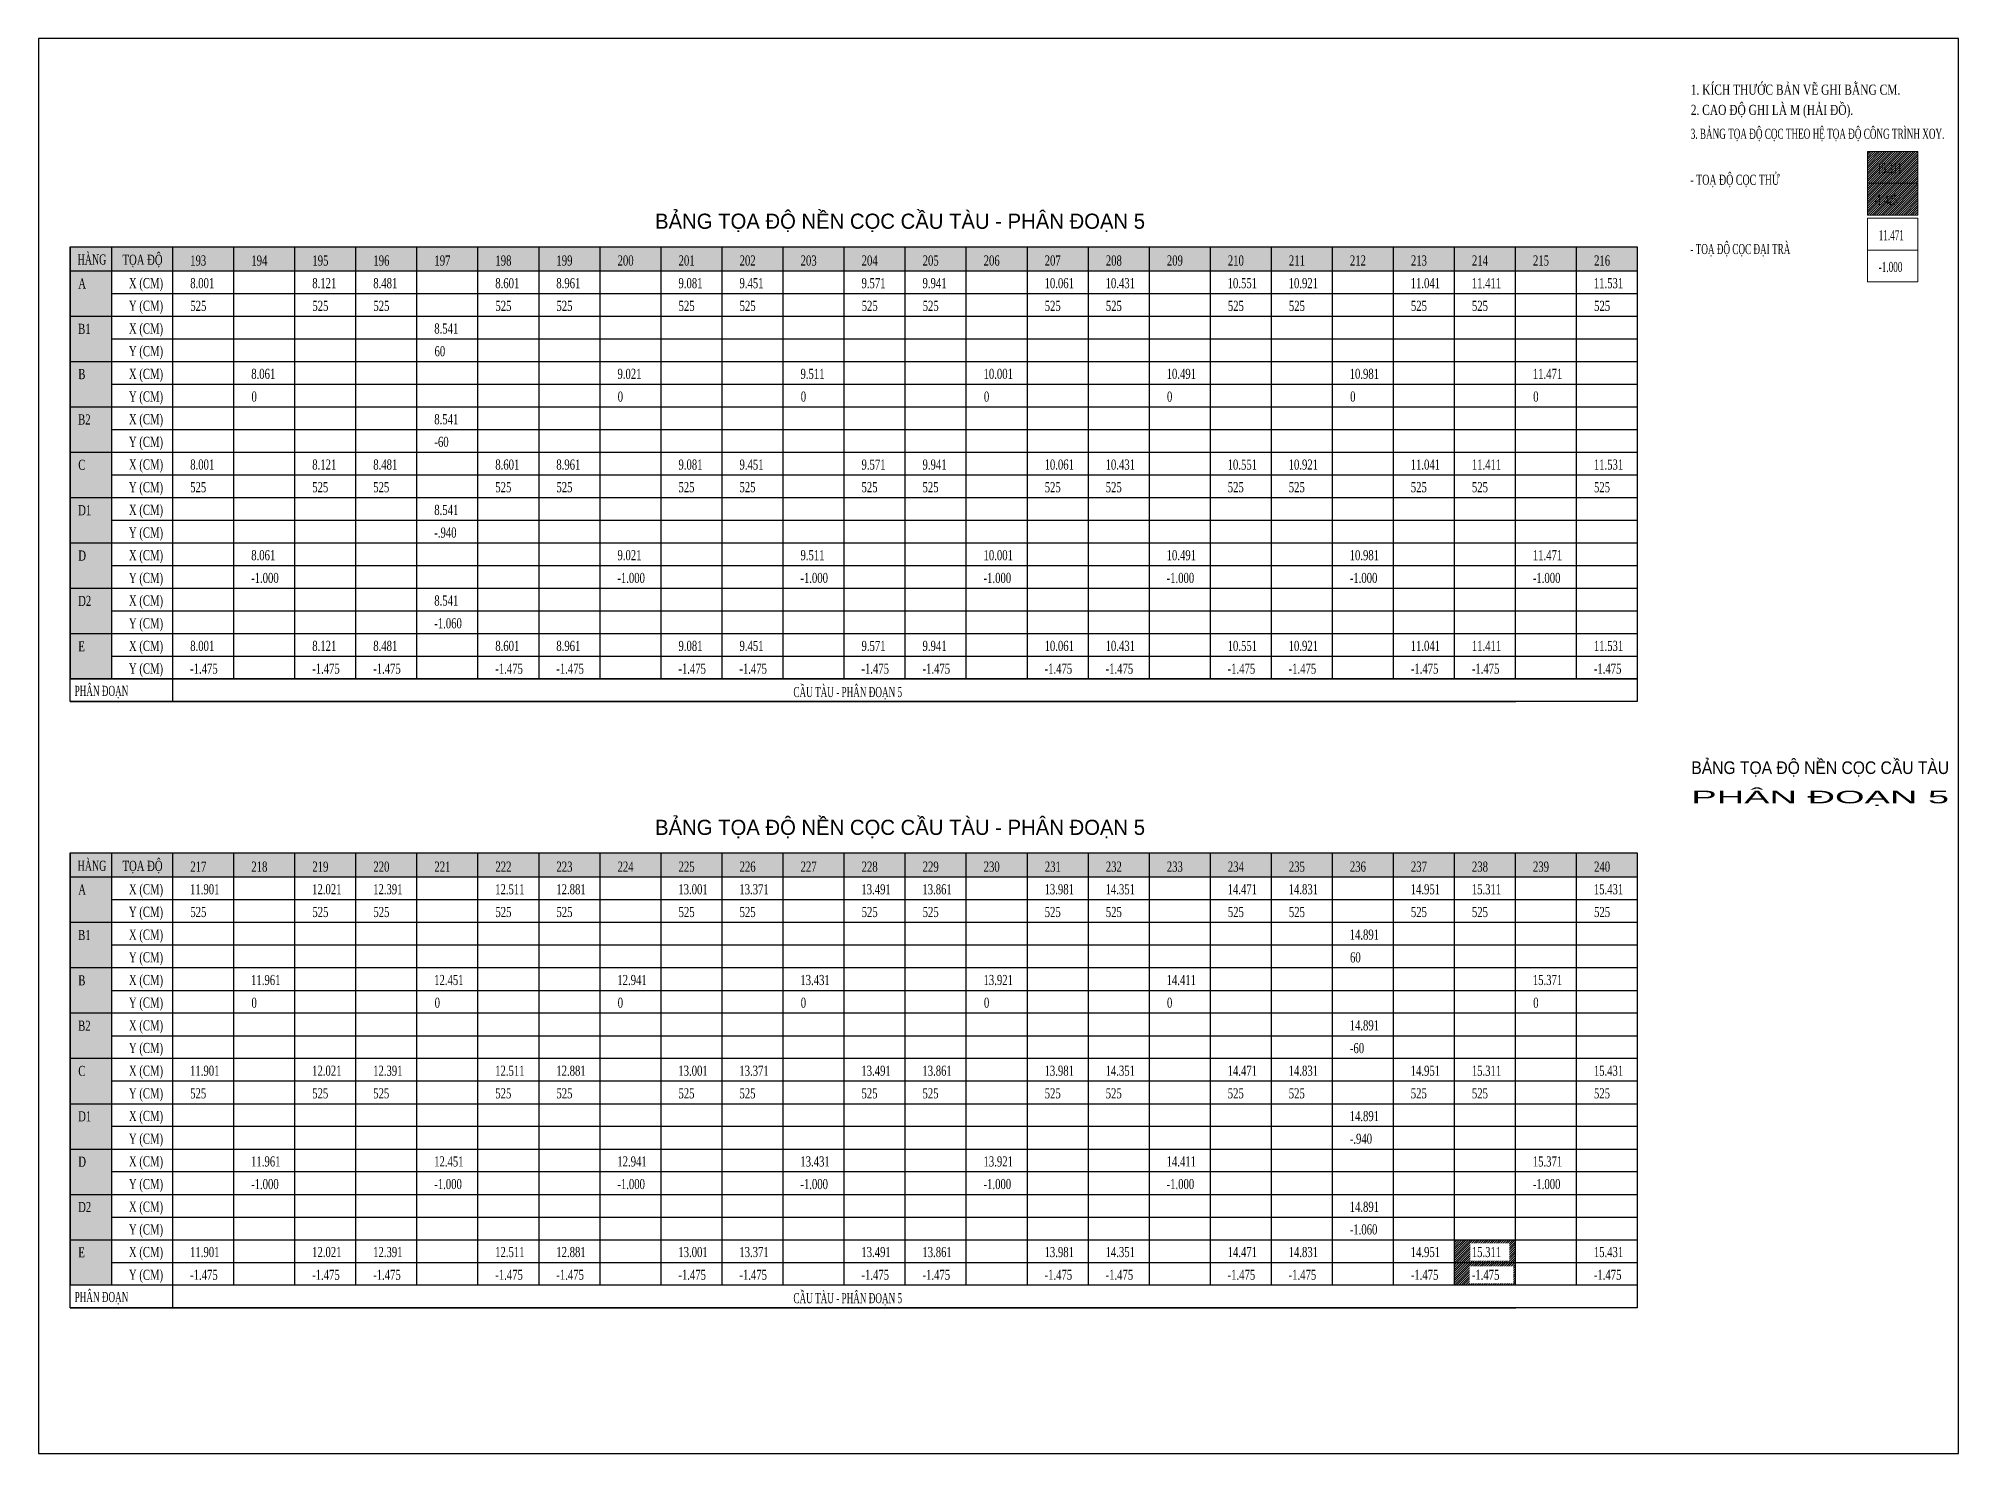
# Model space of a CAD drawing. Extents: x 1061507 to 1179680, y 97445 to 132302.
# Drawn here: x 1091235 to 1106435, y 97445 to 108645 of the extents above; entities that cross this region are included whole.
import ezdxf
from ezdxf.enums import TextEntityAlignment as Align

# ---------------------------------------------------------------- set-up
doc = ezdxf.new("R2010")
doc.units = 0
doc.header["$LTSCALE"] = 200
doc.header["$MEASUREMENT"] = 0
doc.layers.get('0').update_dxf_attribs({"color": 3, "linetype": 'CONTINUOUS'})
for name, color, linetype in [('BORDER', 2, 'CONTINUOUS'), ('Hatch', 8, 'CONTINUOUS'), ('Text', 6, 'CONTINUOUS')]:
    doc.layers.add(name, color=color, linetype=linetype)
doc.styles.add('CMB-1', font='VHBLACK.TTF', dxfattribs={"width": 0.8})
doc.styles.get("Standard").update_dxf_attribs({"font": 'vntimeh.shx', "width": 0.7})
doc.styles.add('THUONG', font='vntimeh.shx', dxfattribs={"width": 0.7})

msp = doc.modelspace()

# ---------------------------------------------------------------- texts
at = {"layer": 'Hatch', "width": 0.7}
for s, p in [('täa ®é', (1091901, 106853)), ('193', (1092437, 106847)), ('194', (1092921, 106847)), ('195', (1093404, 106847)), ('196', (1093887, 106847)), ('197', (1094370, 106847)), ('198', (1094853, 106847)), ('199', (1095336, 106847)), ('200', (1095820, 106847)), ('201', (1096303, 106847)), ('202', (1096786, 106847)), ('203', (1097269, 106847)), ('204', (1097752, 106847)), ('205', (1098235, 106847)), ('206', (1098718, 106847)), ('207', (1099201, 106847)), ('208', (1099685, 106847)), ('209', (1100168, 106847)), ('210', (1100651, 106847)), ('211', (1101134, 106847)), ('212', (1101617, 106847)), ('213', (1102100, 106847)), ('214', (1102583, 106847)), ('215', (1103066, 106847)), ('216', (1103550, 106847)), ('a', (1091551, 106665)), ('X (cm)', (1091952, 106668)), ('8.001', (1092437, 106668)), ('8.121', (1093403, 106668)), ('8.481', (1093886, 106668)), ('8.601', (1094852, 106668)), ('8.961', (1095335, 106668)), ('9.081', (1096302, 106668)), ('9.451', (1096785, 106668)), ('9.571', (1097751, 106668)), ('9.941', (1098234, 106668)), ('10.061', (1099200, 106668)), ('10.431', (1099683, 106668)), ('10.551', (1100649, 106668)), ('10.921', (1101132, 106668)), ('11.041', (1102098, 106668)), ('11.411', (1102582, 106668)), ('11.531', (1103548, 106668)), ('Y (cm)', (1091952, 106489)), ('525', (1092438, 106488)), ('525', (1093404, 106488)), ('525', (1093887, 106488)), ('525', (1094853, 106488)), ('525', (1095336, 106488)), ('525', (1096303, 106488)), ('525', (1096786, 106488)), ('525', (1097752, 106488)), ('525', (1098235, 106488)), ('525', (1099201, 106488)), ('525', (1099685, 106488)), ('525', (1100651, 106488)), ('525', (1101134, 106488)), ('525', (1102100, 106488)), ('525', (1102583, 106488)), ('525', (1103550, 106488)), ('B1', (1091550, 106306)), ('X (cm)', (1091952, 106309)), ('8.541', (1094369, 106309)), ('Y (cm)', (1091952, 106130)), ('60', (1094371, 106129)), ('B', (1091551, 105948)), ('X (cm)', (1091952, 105950)), ('8.061', (1092920, 105950)), ('9.021', (1095819, 105950)), ('9.511', (1097268, 105950)), ('10.001', (1098717, 105950)), ('10.491', (1100166, 105950)), ('10.981', (1101615, 105950)), ('11.471', (1103065, 105950)), ('Y (cm)', (1091952, 105771)), ('0', (1092922, 105770)), ('0', (1095821, 105770)), ('0', (1097270, 105770)), ('0', (1098720, 105770)), ('0', (1100169, 105770)), ('0', (1101619, 105770)), ('0', (1103068, 105770)), ('B2', (1091550, 105589)), ('X (cm)', (1091952, 105591)), ('8.541', (1094369, 105591)), ('Y (cm)', (1091952, 105412)), ('-60', (1094370, 105412)), ('C', (1091551, 105230)), ('X (cm)', (1091952, 105233)), ('8.001', (1092437, 105232)), ('8.121', (1093403, 105232)), ('8.481', (1093886, 105232)), ('8.601', (1094852, 105232)), ('8.961', (1095335, 105232)), ('9.081', (1096302, 105232)), ('9.451', (1096785, 105232)), ('9.571', (1097751, 105232)), ('9.941', (1098234, 105232)), ('10.061', (1099200, 105232)), ('10.431', (1099683, 105232)), ('10.551', (1100649, 105232)), ('10.921', (1101132, 105232)), ('11.041', (1102098, 105232)), ('11.411', (1102582, 105232)), ('11.531', (1103548, 105232)), ('Y (cm)', (1091952, 105053)), ('525', (1092437, 105053)), ('525', (1093403, 105053)), ('525', (1093886, 105053)), ('525', (1094852, 105053)), ('525', (1095336, 105053)), ('525', (1096302, 105053)), ('525', (1096785, 105053)), ('525', (1097751, 105053)), ('525', (1098234, 105053)), ('525', (1099201, 105053)), ('525', (1099684, 105053)), ('525', (1100650, 105053)), ('525', (1101133, 105053)), ('525', (1102099, 105053)), ('525', (1102583, 105053)), ('525', (1103549, 105053)), ('D1', (1091550, 104871)), ('X (cm)', (1091952, 104874)), ('8.541', (1094369, 104873)), ('Y (cm)', (1091952, 104694)), ('-.940', (1094369, 104694)), ('D', (1091551, 104512)), ('X (cm)', (1091952, 104515)), ('8.061', (1092920, 104515)), ('9.021', (1095819, 104515)), ('9.511', (1097268, 104515)), ('10.001', (1098717, 104515)), ('10.491', (1100166, 104515)), ('10.981', (1101615, 104515)), ('11.471', (1103065, 104515)), ('Y (cm)', (1091952, 104335)), ('-1.000', (1092919, 104335)), ('-1.000', (1095818, 104335)), ('-1.000', (1097267, 104335)), ('-1.000', (1098717, 104335)), ('-1.000', (1100166, 104335)), ('-1.000', (1101616, 104335)), ('-1.000', (1103065, 104335)), ('D2', (1091550, 104153)), ('X (cm)', (1091952, 104156)), ('8.541', (1094369, 104156)), ('Y (cm)', (1091952, 103976)), ('-1.060', (1094369, 103976)), ('E', (1091551, 103794)), ('X (cm)', (1091952, 103797)), ('8.001', (1092437, 103797)), ('8.121', (1093403, 103797)), ('8.481', (1093886, 103797)), ('8.601', (1094852, 103797)), ('8.961', (1095335, 103797)), ('9.081', (1096302, 103797)), ('9.451', (1096785, 103797)), ('9.571', (1097751, 103797)), ('9.941', (1098234, 103797)), ('10.061', (1099200, 103797)), ('10.431', (1099683, 103797)), ('10.551', (1100649, 103797)), ('10.921', (1101132, 103797)), ('11.041', (1102098, 103797)), ('11.411', (1102582, 103797)), ('11.531', (1103548, 103797)), ('Y (cm)', (1091952, 103618)), ('-1.475', (1092436, 103617)), ('-1.475', (1093402, 103617)), ('-1.475', (1093885, 103617)), ('-1.475', (1094852, 103617)), ('-1.475', (1095335, 103617)), ('-1.475', (1096301, 103617)), ('-1.475', (1096784, 103617)), ('-1.475', (1097750, 103617)), ('-1.475', (1098234, 103617)), ('-1.475', (1099200, 103617)), ('-1.475', (1099683, 103617)), ('-1.475', (1100649, 103617)), ('-1.475', (1101132, 103617)), ('-1.475', (1102099, 103617)), ('-1.475', (1102582, 103617)), ('-1.475', (1103548, 103617)), ('täa ®é', (1091901, 102056)), ('217', (1092438, 102050)), ('218', (1092921, 102050)), ('219', (1093404, 102050)), ('220', (1093887, 102050)), ('221', (1094370, 102050)), ('222', (1094853, 102050)), ('223', (1095336, 102050)), ('224', (1095820, 102050)), ('225', (1096303, 102050)), ('226', (1096786, 102050)), ('227', (1097269, 102050)), ('228', (1097752, 102050)), ('229', (1098235, 102050)), ('230', (1098718, 102050)), ('231', (1099202, 102050)), ('232', (1099685, 102050)), ('233', (1100168, 102050)), ('234', (1100651, 102050)), ('235', (1101134, 102050)), ('236', (1101617, 102050)), ('237', (1102100, 102050)), ('238', (1102583, 102050)), ('239', (1103066, 102050)), ('240', (1103550, 102050)), ('a', (1091551, 101868)), ('X (cm)', (1091952, 101871)), ('11.901', (1092436, 101871)), ('12.021', (1093402, 101871)), ('12.391', (1093885, 101871)), ('12.511', (1094851, 101871)), ('12.881', (1095335, 101871)), ('13.001', (1096301, 101871)), ('13.371', (1096784, 101871)), ('13.491', (1097750, 101871)), ('13.861', (1098233, 101871)), ('13.981', (1099200, 101871)), ('14.351', (1099683, 101871)), ('14.471', (1100649, 101871)), ('14.831', (1101132, 101871)), ('14.951', (1102098, 101871)), ('15.311', (1102582, 101871)), ('15.431', (1103548, 101871)), ('Y (cm)', (1091952, 101692)), ('525', (1092438, 101691)), ('525', (1093404, 101691)), ('525', (1093887, 101691)), ('525', (1094853, 101691)), ('525', (1095336, 101691)), ('525', (1096303, 101691)), ('525', (1096786, 101691)), ('525', (1097752, 101691)), ('525', (1098235, 101691)), ('525', (1099201, 101691)), ('525', (1099685, 101691)), ('525', (1100651, 101691)), ('525', (1101134, 101691)), ('525', (1102100, 101691)), ('525', (1102583, 101691)), ('525', (1103550, 101691)), ('B1', (1091550, 101509)), ('X (cm)', (1091952, 101512)), ('14.891', (1101615, 101512)), ('Y (cm)', (1091952, 101333)), ('60', (1101618, 101332)), ('X (cm)', (1091952, 101153)), ('11.961', (1092919, 101153)), ('12.451', (1094368, 101153)), ('12.941', (1095818, 101153)), ('13.431', (1097267, 101153)), ('13.921', (1098717, 101153)), ('14.411', (1100166, 101153)), ('15.371', (1103065, 101153)), ('B', (1091551, 101150)), ('Y (cm)', (1091952, 100974)), ('0', (1092922, 100973)), ('0', (1094372, 100973)), ('0', (1095821, 100973)), ('0', (1097270, 100973)), ('0', (1098720, 100973)), ('0', (1100169, 100973)), ('0', (1103068, 100973)), ('B2', (1091550, 100791)), ('X (cm)', (1091952, 100794)), ('14.891', (1101615, 100794)), ('Y (cm)', (1091952, 100615)), ('-60', (1101617, 100614)), ('C', (1091551, 100433)), ('X (cm)', (1091952, 100435)), ('11.901', (1092436, 100435)), ('12.021', (1093402, 100435)), ('12.391', (1093885, 100435)), ('12.511', (1094851, 100435)), ('12.881', (1095335, 100435)), ('13.001', (1096301, 100435)), ('13.371', (1096784, 100435)), ('13.491', (1097750, 100435)), ('13.861', (1098233, 100435)), ('13.981', (1099200, 100435)), ('14.351', (1099683, 100435)), ('14.471', (1100649, 100435)), ('14.831', (1101132, 100435)), ('14.951', (1102098, 100435)), ('15.311', (1102582, 100435)), ('15.431', (1103548, 100435)), ('Y (cm)', (1091952, 100256)), ('525', (1092437, 100256)), ('525', (1093403, 100256)), ('525', (1093886, 100256)), ('525', (1094852, 100256)), ('525', (1095336, 100256)), ('525', (1096302, 100256)), ('525', (1096785, 100256)), ('525', (1097751, 100256)), ('525', (1098234, 100256)), ('525', (1099201, 100256)), ('525', (1099684, 100256)), ('525', (1100650, 100256)), ('525', (1101133, 100256)), ('525', (1102099, 100256)), ('525', (1102583, 100256)), ('525', (1103549, 100256)), ('D1', (1091550, 100074)), ('X (cm)', (1091952, 100077)), ('14.891', (1101615, 100076)), ('Y (cm)', (1091952, 99897)), ('-.940', (1101616, 99897)), ('D', (1091551, 99715)), ('X (cm)', (1091952, 99718)), ('11.961', (1092919, 99717)), ('12.451', (1094368, 99717)), ('12.941', (1095818, 99717)), ('13.431', (1097267, 99717)), ('13.921', (1098717, 99717)), ('14.411', (1100166, 99717)), ('15.371', (1103065, 99717)), ('Y (cm)', (1091952, 99538)), ('-1.000', (1092919, 99538)), ('-1.000', (1094369, 99538)), ('-1.000', (1095818, 99538)), ('-1.000', (1097267, 99538)), ('-1.000', (1098717, 99538)), ('-1.000', (1100166, 99538)), ('-1.000', (1103065, 99538)), ('D2', (1091550, 99356)), ('X (cm)', (1091952, 99359)), ('14.891', (1101615, 99358)), ('Y (cm)', (1091952, 99179)), ('-1.060', (1101616, 99179)), ('E', (1091551, 98997)), ('X (cm)', (1091952, 99000)), ('11.901', (1092436, 99000)), ('12.021', (1093402, 99000)), ('12.391', (1093885, 99000)), ('12.511', (1094851, 99000)), ('12.881', (1095335, 99000)), ('13.001', (1096301, 99000)), ('13.371', (1096784, 99000)), ('13.491', (1097750, 99000)), ('13.861', (1098233, 99000)), ('13.981', (1099200, 99000)), ('14.351', (1099683, 99000)), ('14.471', (1100649, 99000)), ('14.831', (1101132, 99000)), ('14.951', (1102098, 99000)), ('15.431', (1103548, 99000)), ('Y (cm)', (1091952, 98820)), ('-1.475', (1092436, 98820)), ('-1.475', (1093402, 98820)), ('-1.475', (1093885, 98820)), ('-1.475', (1094852, 98820)), ('-1.475', (1095335, 98820)), ('-1.475', (1096301, 98820)), ('-1.475', (1096784, 98820)), ('-1.475', (1097750, 98820)), ('-1.475', (1098234, 98820)), ('-1.475', (1099200, 98820)), ('-1.475', (1099683, 98820)), ('-1.475', (1100649, 98820)), ('-1.475', (1101132, 98820)), ('-1.475', (1102099, 98820)), ('-1.475', (1103548, 98820))]:
    msp.add_text(s, height=80, dxfattribs=at).set_placement(p)
at = {"layer": 'Text', "style": 'THUONG'}
for s, width, p in [('1. KÝch th\xadíc b¶n vÏ ghi b»ng cm.', 0.75, (1104315, 108199)), ('2. Cao ®é ghi lµ m (h¶i ®å).', 0.75, (1104315, 108039)), ('3. b¶ng täa ®é cäc theo hÖ täa ®é c«ng tr×nh xoy.', 0.6, (1104315, 107850))]:
    msp.add_text(s, height=80, dxfattribs=dict(at, width=width)).set_placement(p)
at = {"layer": 'Text', "lineweight": 0, "style": 'THUONG'}
for s, width, p in [('15.311', 0.6, (1105788, 107577)), ('-1.425', 0.6, (1105767, 107326)), ('11.471', 0.6, (1105803, 107047)), ('hµng', 0.65, (1091546, 106855)), ('-1.000', 0.6, (1105803, 106796)), ('ph©n ®o¹n', 0.6, (1091522, 103441)), ('cÇu tµu - ph©n ®o¹n 5', 0.6, (1097212, 103432)), ('hµng', 0.65, (1091546, 102057)), ('ph©n ®o¹n', 0.6, (1091522, 98644)), ('cÇu tµu - ph©n ®o¹n 5', 0.6, (1097212, 98635))]:
    msp.add_text(s, height=80, dxfattribs=dict(at, width=width)).set_placement(p)
at = {"layer": 'Text'}
for s, width, p in [('- to¹ ®é cäc thö', 0.65, (1104312, 107486)), ('- to¹ ®é cäc ®¹i trµ', 0.6, (1104312, 106938))]:
    msp.add_text(s, height=80, dxfattribs=dict(at, width=width)).set_placement(p)
at = {"layer": 'Text', "style": 'CMB-1'}
for p in [(1098056, 107138), (1098056, 102341)]:
    msp.add_text('B¶ng täa ®é nÒn cäc cÇu tµu - ph©n ®o¹n 5', height=120, dxfattribs=at).set_placement(p, align=Align.CENTER)
for s, width, p, p2 in [('b¶ng täa ®é nÒn cäc cÇu tµu', 0.788672, (1104320, 102823), (1106360, 102823)), ('ph©n ®o¹n 5', 1.88481, (1104320, 102591), (1106360, 102591))]:
    msp.add_text(s, height=100, dxfattribs=dict(at, width=width)).set_placement(p, p2, align=Align.FIT)

# ---------------------------------------------------------------- hatches: boundary and pattern name
at = {"layer": 'Hatch', "linetype": 'Continuous'}
h = msp.add_hatch(dxfattribs=at)
h.set_pattern_fill('ANSI31', color=256, scale=100, style=0)
h.set_pattern_definition([(45, (1079247.764, 101020.646), (-8.838835, 8.838835), [])])
h.paths.add_polyline_path([(1106112, 107751), (1105714, 107751), (1105714, 107499), (1106112, 107499)])
h.paths.add_polyline_path([(1106112, 107499), (1105714, 107499), (1105714, 107247), (1106112, 107247)])
h.paths.add_polyline_path([(1105794, 107557), (1106026, 107557), (1106026, 107677), (1105794, 107677)], flags=24)
h.paths.add_polyline_path([(1105794, 107306), (1106026, 107306), (1106026, 107426), (1105794, 107426)], flags=24)
h = msp.add_hatch(dxfattribs=at)
h.set_pattern_fill('ANSI31', color=256, scale=100, style=0)
h.set_pattern_definition([(45, (1092945.447, 113586.263), (-8.838835, 8.838835), [])])
h.paths.add_polyline_path([(1102442, 99137), (1102926, 99137), (1102926, 98778), (1102442, 98778)])

# ---------------------------------------------------------------- linework, layer by layer
at = {"color": 7, "lineweight": 0}
for p, q in [((1105714, 107751), (1105714, 107247)), ((1105714, 107751), (1106112, 107751)), ((1106112, 107751), (1106112, 107247)), ((1105714, 107499), (1106112, 107499)), ((1105714, 107247), (1106112, 107247)), ((1105714, 107221), (1105714, 106717)), ((1105714, 107221), (1106112, 107221)), ((1106112, 107221), (1106112, 106717)), ((1105714, 106969), (1106112, 106969)), ((1105714, 106717), (1106112, 106717))]:
    msp.add_line(p, q, dxfattribs=at)
at = {"layer": 'BORDER'}
msp.add_line((1092297, 102199), (1092297, 98599), dxfattribs=at)
for points in [[(1103892, 103576), (1091487, 103576), (1091487, 106996), (1103892, 106996)], [(1091487, 106996), (1103892, 106996), (1103892, 103396), (1091487, 103396)], [(1091487, 102199), (1103892, 102199), (1103892, 98599), (1091487, 98599)]]:
    msp.add_lwpolyline(points, close=True, dxfattribs=at)
for points in [[(1091487, 103396), (1102930, 103396)], [(1091487, 98599), (1102930, 98599)]]:
    msp.add_lwpolyline(points, dxfattribs=at)
at = {"layer": 'Hatch'}
for p, q in [((1091487, 106996), (1091814, 106996)), ((1091487, 106996), (1091487, 106806)), ((1091814, 106996), (1092297, 106996)), ((1091814, 106996), (1091814, 106806)), ((1092297, 106996), (1092780, 106996)), ((1092297, 106996), (1092297, 106806)), ((1092780, 106996), (1093263, 106996)), ((1092780, 106996), (1092780, 106806)), ((1093263, 106996), (1093746, 106996)), ((1093263, 106996), (1093263, 106806)), ((1093746, 106996), (1094229, 106996)), ((1093746, 106996), (1093746, 106806)), ((1094229, 106996), (1094712, 106996)), ((1094229, 106996), (1094229, 106806)), ((1094712, 106996), (1095196, 106996)), ((1094712, 106996), (1094712, 106806)), ((1095196, 106996), (1095679, 106996)), ((1095196, 106996), (1095196, 106806)), ((1095679, 106996), (1096162, 106996)), ((1095679, 106996), (1095679, 106806)), ((1096162, 106996), (1096645, 106996)), ((1096162, 106996), (1096162, 106806)), ((1096645, 106996), (1097128, 106996)), ((1096645, 106996), (1096645, 106806)), ((1097128, 106996), (1097611, 106996)), ((1097128, 106996), (1097128, 106806)), ((1097611, 106996), (1098094, 106996)), ((1097611, 106996), (1097611, 106806)), ((1098094, 106996), (1098577, 106996)), ((1098094, 106996), (1098094, 106806)), ((1098577, 106996), (1099061, 106996)), ((1098577, 106996), (1098577, 106806)), ((1099061, 106996), (1099544, 106996)), ((1099061, 106996), (1099061, 106806)), ((1099544, 106996), (1100027, 106996)), ((1099544, 106996), (1099544, 106806)), ((1100027, 106996), (1100510, 106996)), ((1100027, 106996), (1100027, 106806)), ((1100510, 106996), (1100993, 106996)), ((1100510, 106996), (1100510, 106806)), ((1100993, 106996), (1101476, 106996)), ((1100993, 106996), (1100993, 106806)), ((1101476, 106996), (1101959, 106996)), ((1101476, 106996), (1101476, 106806)), ((1101959, 106996), (1102443, 106996)), ((1101959, 106996), (1101959, 106806)), ((1102443, 106996), (1102926, 106996)), ((1102443, 106996), (1102443, 106806)), ((1102926, 106996), (1103409, 106996)), ((1102926, 106996), (1102926, 106806)), ((1103409, 106996), (1103892, 106996)), ((1103409, 106996), (1103409, 106806)), ((1103892, 106996), (1103892, 106806)), ((1091487, 106806), (1091814, 106806)), ((1091487, 106806), (1091487, 106626)), ((1091814, 106806), (1092297, 106806)), ((1091814, 106806), (1091814, 106626)), ((1092297, 106806), (1092780, 106806)), ((1092297, 106806), (1092297, 106626)), ((1092780, 106806), (1093263, 106806)), ((1092780, 106806), (1092780, 106626)), ((1093263, 106806), (1093746, 106806)), ((1093263, 106806), (1093263, 106626)), ((1093746, 106806), (1094229, 106806)), ((1093746, 106806), (1093746, 106626)), ((1094229, 106806), (1094712, 106806)), ((1094229, 106806), (1094229, 106626)), ((1094712, 106806), (1095196, 106806)), ((1094712, 106806), (1094712, 106626)), ((1095196, 106806), (1095679, 106806)), ((1095196, 106806), (1095196, 106626)), ((1095679, 106806), (1096162, 106806)), ((1095679, 106806), (1095679, 106626)), ((1096162, 106806), (1096645, 106806)), ((1096162, 106806), (1096162, 106626)), ((1096645, 106806), (1097128, 106806)), ((1096645, 106806), (1096645, 106626)), ((1097128, 106806), (1097611, 106806)), ((1097128, 106806), (1097128, 106626)), ((1097611, 106806), (1098094, 106806)), ((1097611, 106806), (1097611, 106626)), ((1098094, 106806), (1098577, 106806)), ((1098094, 106806), (1098094, 106626)), ((1098577, 106806), (1099061, 106806)), ((1098577, 106806), (1098577, 106626)), ((1099061, 106806), (1099544, 106806)), ((1099061, 106806), (1099061, 106626)), ((1099544, 106806), (1100027, 106806)), ((1099544, 106806), (1099544, 106626)), ((1100027, 106806), (1100510, 106806)), ((1100027, 106806), (1100027, 106626)), ((1100510, 106806), (1100993, 106806)), ((1100510, 106806), (1100510, 106626)), ((1100993, 106806), (1101476, 106806)), ((1100993, 106806), (1100993, 106626)), ((1101476, 106806), (1101959, 106806)), ((1101476, 106806), (1101476, 106626)), ((1101959, 106806), (1102443, 106806)), ((1101959, 106806), (1101959, 106626)), ((1102443, 106806), (1102926, 106806)), ((1102443, 106806), (1102443, 106626)), ((1102926, 106806), (1103409, 106806)), ((1102926, 106806), (1102926, 106626)), ((1103409, 106806), (1103892, 106806)), ((1103409, 106806), (1103409, 106626)), ((1103892, 106806), (1103892, 106626)), ((1091487, 106626), (1091487, 106447)), ((1091814, 106626), (1092297, 106626)), ((1091814, 106626), (1091814, 106447)), ((1092297, 106626), (1092780, 106626)), ((1092297, 106626), (1092297, 106447)), ((1092780, 106626), (1093263, 106626)), ((1092780, 106626), (1092780, 106447)), ((1093263, 106626), (1093746, 106626)), ((1093263, 106626), (1093263, 106447)), ((1093746, 106626), (1094229, 106626)), ((1093746, 106626), (1093746, 106447)), ((1094229, 106626), (1094712, 106626)), ((1094229, 106626), (1094229, 106447)), ((1094712, 106626), (1095196, 106626)), ((1094712, 106626), (1094712, 106447)), ((1095196, 106626), (1095679, 106626)), ((1095196, 106626), (1095196, 106447)), ((1095679, 106626), (1096162, 106626)), ((1095679, 106626), (1095679, 106447)), ((1096162, 106626), (1096645, 106626)), ((1096162, 106626), (1096162, 106447)), ((1096645, 106626), (1097128, 106626)), ((1096645, 106626), (1096645, 106447)), ((1097128, 106626), (1097611, 106626)), ((1097128, 106626), (1097128, 106447)), ((1097611, 106626), (1098094, 106626)), ((1097611, 106626), (1097611, 106447)), ((1098094, 106626), (1098577, 106626)), ((1098094, 106626), (1098094, 106447)), ((1098577, 106626), (1099061, 106626)), ((1098577, 106626), (1098577, 106447)), ((1099061, 106626), (1099544, 106626)), ((1099061, 106626), (1099061, 106447)), ((1099544, 106626), (1100027, 106626)), ((1099544, 106626), (1099544, 106447)), ((1100027, 106626), (1100510, 106626)), ((1100027, 106626), (1100027, 106447)), ((1100510, 106626), (1100993, 106626)), ((1100510, 106626), (1100510, 106447)), ((1100993, 106626), (1101476, 106626)), ((1100993, 106626), (1100993, 106447)), ((1101476, 106626), (1101959, 106626)), ((1101476, 106626), (1101476, 106447)), ((1101959, 106626), (1102443, 106626)), ((1101959, 106626), (1101959, 106447)), ((1102443, 106626), (1102926, 106626)), ((1102443, 106626), (1102443, 106447)), ((1102926, 106626), (1103409, 106626)), ((1102926, 106626), (1102926, 106447)), ((1103409, 106626), (1103892, 106626)), ((1103409, 106626), (1103409, 106447)), ((1103892, 106626), (1103892, 106447)), ((1091487, 106447), (1091814, 106447)), ((1091487, 106447), (1091487, 106267)), ((1091814, 106447), (1092297, 106447)), ((1091814, 106447), (1091814, 106267)), ((1092297, 106447), (1092780, 106447)), ((1092297, 106447), (1092297, 106267)), ((1092780, 106447), (1093263, 106447)), ((1092780, 106447), (1092780, 106267)), ((1093263, 106447), (1093746, 106447)), ((1093263, 106447), (1093263, 106267)), ((1093746, 106447), (1094229, 106447)), ((1093746, 106447), (1093746, 106267)), ((1094229, 106447), (1094712, 106447)), ((1094229, 106447), (1094229, 106267)), ((1094712, 106447), (1095196, 106447)), ((1094712, 106447), (1094712, 106267)), ((1095196, 106447), (1095679, 106447)), ((1095196, 106447), (1095196, 106267)), ((1095679, 106447), (1096162, 106447)), ((1095679, 106447), (1095679, 106267)), ((1096162, 106447), (1096645, 106447)), ((1096162, 106447), (1096162, 106267)), ((1096645, 106447), (1097128, 106447)), ((1096645, 106447), (1096645, 106267)), ((1097128, 106447), (1097611, 106447)), ((1097128, 106447), (1097128, 106267)), ((1097611, 106447), (1098094, 106447)), ((1097611, 106447), (1097611, 106267)), ((1098094, 106447), (1098577, 106447)), ((1098094, 106447), (1098094, 106267)), ((1098577, 106447), (1099061, 106447)), ((1098577, 106447), (1098577, 106267)), ((1099061, 106447), (1099544, 106447)), ((1099061, 106447), (1099061, 106267)), ((1099544, 106447), (1100027, 106447)), ((1099544, 106447), (1099544, 106267)), ((1100027, 106447), (1100510, 106447)), ((1100027, 106447), (1100027, 106267)), ((1100510, 106447), (1100993, 106447)), ((1100510, 106447), (1100510, 106267)), ((1100993, 106447), (1101476, 106447)), ((1100993, 106447), (1100993, 106267)), ((1101476, 106447), (1101959, 106447)), ((1101476, 106447), (1101476, 106267)), ((1101959, 106447), (1102443, 106447)), ((1101959, 106447), (1101959, 106267)), ((1102443, 106447), (1102926, 106447)), ((1102443, 106447), (1102443, 106267)), ((1102926, 106447), (1103409, 106447)), ((1102926, 106447), (1102926, 106267)), ((1103409, 106447), (1103892, 106447)), ((1103409, 106447), (1103409, 106267)), ((1103892, 106447), (1103892, 106267)), ((1091487, 106267), (1091487, 106088)), ((1091814, 106267), (1092297, 106267)), ((1091814, 106267), (1091814, 106088)), ((1092297, 106267), (1092780, 106267)), ((1092297, 106267), (1092297, 106088)), ((1092780, 106267), (1093263, 106267)), ((1092780, 106267), (1092780, 106088)), ((1093263, 106267), (1093746, 106267)), ((1093263, 106267), (1093263, 106088)), ((1093746, 106267), (1094229, 106267)), ((1093746, 106267), (1093746, 106088)), ((1094229, 106267), (1094712, 106267)), ((1094229, 106267), (1094229, 106088)), ((1094712, 106267), (1095196, 106267)), ((1094712, 106267), (1094712, 106088)), ((1095196, 106267), (1095679, 106267)), ((1095196, 106267), (1095196, 106088)), ((1095679, 106267), (1096162, 106267)), ((1095679, 106267), (1095679, 106088)), ((1096162, 106267), (1096645, 106267)), ((1096162, 106267), (1096162, 106088)), ((1096645, 106267), (1097128, 106267)), ((1096645, 106267), (1096645, 106088)), ((1097128, 106267), (1097611, 106267)), ((1097128, 106267), (1097128, 106088)), ((1097611, 106267), (1098094, 106267)), ((1097611, 106267), (1097611, 106088)), ((1098094, 106267), (1098577, 106267)), ((1098094, 106267), (1098094, 106088)), ((1098577, 106267), (1099061, 106267)), ((1098577, 106267), (1098577, 106088)), ((1099061, 106267), (1099544, 106267)), ((1099061, 106267), (1099061, 106088)), ((1099544, 106267), (1100027, 106267)), ((1099544, 106267), (1099544, 106088)), ((1100027, 106267), (1100510, 106267)), ((1100027, 106267), (1100027, 106088)), ((1100510, 106267), (1100993, 106267)), ((1100510, 106267), (1100510, 106088)), ((1100993, 106267), (1101476, 106267)), ((1100993, 106267), (1100993, 106088)), ((1101476, 106267), (1101959, 106267)), ((1101476, 106267), (1101476, 106088)), ((1101959, 106267), (1102443, 106267)), ((1101959, 106267), (1101959, 106088)), ((1102443, 106267), (1102926, 106267)), ((1102443, 106267), (1102443, 106088)), ((1102926, 106267), (1103409, 106267)), ((1102926, 106267), (1102926, 106088)), ((1103409, 106267), (1103892, 106267)), ((1103409, 106267), (1103409, 106088)), ((1103892, 106267), (1103892, 106088)), ((1091487, 106088), (1091814, 106088)), ((1091487, 106088), (1091487, 105909)), ((1091814, 106088), (1092297, 106088)), ((1091814, 106088), (1091814, 105909)), ((1092297, 106088), (1092780, 106088)), ((1092297, 106088), (1092297, 105909)), ((1092780, 106088), (1093263, 106088)), ((1092780, 106088), (1092780, 105909)), ((1093263, 106088), (1093746, 106088)), ((1093263, 106088), (1093263, 105909)), ((1093746, 106088), (1094229, 106088)), ((1093746, 106088), (1093746, 105909)), ((1094229, 106088), (1094712, 106088)), ((1094229, 106088), (1094229, 105909)), ((1094712, 106088), (1095196, 106088)), ((1094712, 106088), (1094712, 105909)), ((1095196, 106088), (1095679, 106088)), ((1095196, 106088), (1095196, 105909)), ((1095679, 106088), (1096162, 106088)), ((1095679, 106088), (1095679, 105909)), ((1096162, 106088), (1096645, 106088)), ((1096162, 106088), (1096162, 105909)), ((1096645, 106088), (1097128, 106088)), ((1096645, 106088), (1096645, 105909)), ((1097128, 106088), (1097611, 106088)), ((1097128, 106088), (1097128, 105909)), ((1097611, 106088), (1098094, 106088)), ((1097611, 106088), (1097611, 105909)), ((1098094, 106088), (1098577, 106088)), ((1098094, 106088), (1098094, 105909)), ((1098577, 106088), (1099061, 106088)), ((1098577, 106088), (1098577, 105909)), ((1099061, 106088), (1099544, 106088)), ((1099061, 106088), (1099061, 105909)), ((1099544, 106088), (1100027, 106088)), ((1099544, 106088), (1099544, 105909)), ((1100027, 106088), (1100510, 106088)), ((1100027, 106088), (1100027, 105909)), ((1100510, 106088), (1100993, 106088)), ((1100510, 106088), (1100510, 105909)), ((1100993, 106088), (1101476, 106088)), ((1100993, 106088), (1100993, 105909)), ((1101476, 106088), (1101959, 106088)), ((1101476, 106088), (1101476, 105909)), ((1101959, 106088), (1102443, 106088)), ((1101959, 106088), (1101959, 105909)), ((1102443, 106088), (1102926, 106088)), ((1102443, 106088), (1102443, 105909)), ((1102926, 106088), (1103409, 106088)), ((1102926, 106088), (1102926, 105909)), ((1103409, 106088), (1103892, 106088)), ((1103409, 106088), (1103409, 105909)), ((1103892, 106088), (1103892, 105909)), ((1091487, 105909), (1091487, 105729)), ((1091814, 105909), (1092297, 105909)), ((1091814, 105909), (1091814, 105729)), ((1092297, 105909), (1092780, 105909)), ((1092297, 105909), (1092297, 105729)), ((1092780, 105909), (1093263, 105909)), ((1092780, 105909), (1092780, 105729)), ((1093263, 105909), (1093746, 105909)), ((1093263, 105909), (1093263, 105729)), ((1093746, 105909), (1094229, 105909)), ((1093746, 105909), (1093746, 105729)), ((1094229, 105909), (1094712, 105909)), ((1094229, 105909), (1094229, 105729)), ((1094712, 105909), (1095196, 105909)), ((1094712, 105909), (1094712, 105729)), ((1095196, 105909), (1095679, 105909)), ((1095196, 105909), (1095196, 105729)), ((1095679, 105909), (1096162, 105909)), ((1095679, 105909), (1095679, 105729)), ((1096162, 105909), (1096645, 105909)), ((1096162, 105909), (1096162, 105729)), ((1096645, 105909), (1097128, 105909)), ((1096645, 105909), (1096645, 105729)), ((1097128, 105909), (1097611, 105909)), ((1097128, 105909), (1097128, 105729)), ((1097611, 105909), (1098094, 105909)), ((1097611, 105909), (1097611, 105729)), ((1098094, 105909), (1098577, 105909)), ((1098094, 105909), (1098094, 105729)), ((1098577, 105909), (1099061, 105909)), ((1098577, 105909), (1098577, 105729)), ((1099061, 105909), (1099544, 105909)), ((1099061, 105909), (1099061, 105729)), ((1099544, 105909), (1100027, 105909)), ((1099544, 105909), (1099544, 105729)), ((1100027, 105909), (1100510, 105909)), ((1100027, 105909), (1100027, 105729)), ((1100510, 105909), (1100993, 105909)), ((1100510, 105909), (1100510, 105729)), ((1100993, 105909), (1101476, 105909)), ((1100993, 105909), (1100993, 105729)), ((1101476, 105909), (1101959, 105909)), ((1101476, 105909), (1101476, 105729)), ((1101959, 105909), (1102443, 105909)), ((1101959, 105909), (1101959, 105729)), ((1102443, 105909), (1102926, 105909)), ((1102443, 105909), (1102443, 105729)), ((1102926, 105909), (1103409, 105909)), ((1102926, 105909), (1102926, 105729)), ((1103409, 105909), (1103892, 105909)), ((1103409, 105909), (1103409, 105729)), ((1103892, 105909), (1103892, 105729)), ((1091487, 105729), (1091814, 105729)), ((1091487, 105729), (1091487, 105550)), ((1091814, 105729), (1092297, 105729)), ((1091814, 105729), (1091814, 105550)), ((1092297, 105729), (1092780, 105729)), ((1092297, 105729), (1092297, 105550)), ((1092780, 105729), (1093263, 105729)), ((1092780, 105729), (1092780, 105550)), ((1093263, 105729), (1093746, 105729)), ((1093263, 105729), (1093263, 105550)), ((1093746, 105729), (1094229, 105729)), ((1093746, 105729), (1093746, 105550)), ((1094229, 105729), (1094712, 105729)), ((1094229, 105729), (1094229, 105550)), ((1094712, 105729), (1095196, 105729)), ((1094712, 105729), (1094712, 105550)), ((1095196, 105729), (1095679, 105729)), ((1095196, 105729), (1095196, 105550)), ((1095679, 105729), (1096162, 105729)), ((1095679, 105729), (1095679, 105550)), ((1096162, 105729), (1096645, 105729)), ((1096162, 105729), (1096162, 105550)), ((1096645, 105729), (1097128, 105729)), ((1096645, 105729), (1096645, 105550)), ((1097128, 105729), (1097611, 105729)), ((1097128, 105729), (1097128, 105550)), ((1097611, 105729), (1098094, 105729)), ((1097611, 105729), (1097611, 105550)), ((1098094, 105729), (1098577, 105729)), ((1098094, 105729), (1098094, 105550)), ((1098577, 105729), (1099061, 105729)), ((1098577, 105729), (1098577, 105550)), ((1099061, 105729), (1099544, 105729)), ((1099061, 105729), (1099061, 105550)), ((1099544, 105729), (1100027, 105729)), ((1099544, 105729), (1099544, 105550)), ((1100027, 105729), (1100510, 105729)), ((1100027, 105729), (1100027, 105550)), ((1100510, 105729), (1100993, 105729)), ((1100510, 105729), (1100510, 105550)), ((1100993, 105729), (1101476, 105729)), ((1100993, 105729), (1100993, 105550)), ((1101476, 105729), (1101959, 105729)), ((1101476, 105729), (1101476, 105550)), ((1101959, 105729), (1102443, 105729)), ((1101959, 105729), (1101959, 105550)), ((1102443, 105729), (1102926, 105729)), ((1102443, 105729), (1102443, 105550)), ((1102926, 105729), (1103409, 105729)), ((1102926, 105729), (1102926, 105550)), ((1103409, 105729), (1103892, 105729)), ((1103409, 105729), (1103409, 105550)), ((1103892, 105729), (1103892, 105550)), ((1091487, 105550), (1091487, 105370)), ((1091814, 105550), (1092297, 105550)), ((1091814, 105550), (1091814, 105370)), ((1092297, 105550), (1092780, 105550)), ((1092297, 105550), (1092297, 105370)), ((1092780, 105550), (1093263, 105550)), ((1092780, 105550), (1092780, 105370)), ((1093263, 105550), (1093746, 105550)), ((1093263, 105550), (1093263, 105370)), ((1093746, 105550), (1094229, 105550)), ((1093746, 105550), (1093746, 105370)), ((1094229, 105550), (1094712, 105550)), ((1094229, 105550), (1094229, 105370)), ((1094712, 105550), (1095196, 105550)), ((1094712, 105550), (1094712, 105370)), ((1095196, 105550), (1095679, 105550)), ((1095196, 105550), (1095196, 105370)), ((1095679, 105550), (1096162, 105550)), ((1095679, 105550), (1095679, 105370)), ((1096162, 105550), (1096645, 105550)), ((1096162, 105550), (1096162, 105370)), ((1096645, 105550), (1097128, 105550)), ((1096645, 105550), (1096645, 105370)), ((1097128, 105550), (1097611, 105550)), ((1097128, 105550), (1097128, 105370)), ((1097611, 105550), (1098094, 105550)), ((1097611, 105550), (1097611, 105370)), ((1098094, 105550), (1098577, 105550)), ((1098094, 105550), (1098094, 105370)), ((1098577, 105550), (1099061, 105550)), ((1098577, 105550), (1098577, 105370)), ((1099061, 105550), (1099544, 105550)), ((1099061, 105550), (1099061, 105370)), ((1099544, 105550), (1100027, 105550)), ((1099544, 105550), (1099544, 105370)), ((1100027, 105550), (1100510, 105550)), ((1100027, 105550), (1100027, 105370)), ((1100510, 105550), (1100993, 105550)), ((1100510, 105550), (1100510, 105370)), ((1100993, 105550), (1101476, 105550)), ((1100993, 105550), (1100993, 105370)), ((1101476, 105550), (1101959, 105550)), ((1101476, 105550), (1101476, 105370)), ((1101959, 105550), (1102443, 105550)), ((1101959, 105550), (1101959, 105370)), ((1102443, 105550), (1102926, 105550)), ((1102443, 105550), (1102443, 105370)), ((1102926, 105550), (1103409, 105550)), ((1102926, 105550), (1102926, 105370)), ((1103409, 105550), (1103892, 105550)), ((1103409, 105550), (1103409, 105370)), ((1103892, 105550), (1103892, 105370)), ((1091487, 105370), (1091814, 105370)), ((1091487, 105370), (1091487, 105191)), ((1091814, 105370), (1092297, 105370)), ((1091814, 105370), (1091814, 105191)), ((1092297, 105370), (1092780, 105370)), ((1092297, 105370), (1092297, 105191)), ((1092780, 105370), (1093263, 105370)), ((1092780, 105370), (1092780, 105191)), ((1093263, 105370), (1093746, 105370)), ((1093263, 105370), (1093263, 105191)), ((1093746, 105370), (1094229, 105370)), ((1093746, 105370), (1093746, 105191)), ((1094229, 105370), (1094712, 105370)), ((1094229, 105370), (1094229, 105191)), ((1094712, 105370), (1095196, 105370)), ((1094712, 105370), (1094712, 105191)), ((1095196, 105370), (1095679, 105370)), ((1095196, 105370), (1095196, 105191)), ((1095679, 105370), (1096162, 105370)), ((1095679, 105370), (1095679, 105191)), ((1096162, 105370), (1096645, 105370)), ((1096162, 105370), (1096162, 105191)), ((1096645, 105370), (1097128, 105370)), ((1096645, 105370), (1096645, 105191)), ((1097128, 105370), (1097611, 105370)), ((1097128, 105370), (1097128, 105191)), ((1097611, 105370), (1098094, 105370)), ((1097611, 105370), (1097611, 105191)), ((1098094, 105370), (1098577, 105370)), ((1098094, 105370), (1098094, 105191)), ((1098577, 105370), (1099061, 105370)), ((1098577, 105370), (1098577, 105191)), ((1099061, 105370), (1099544, 105370)), ((1099061, 105370), (1099061, 105191)), ((1099544, 105370), (1100027, 105370)), ((1099544, 105370), (1099544, 105191)), ((1100027, 105370), (1100510, 105370)), ((1100027, 105370), (1100027, 105191)), ((1100510, 105370), (1100993, 105370)), ((1100510, 105370), (1100510, 105191)), ((1100993, 105370), (1101476, 105370)), ((1100993, 105370), (1100993, 105191)), ((1101476, 105370), (1101959, 105370)), ((1101476, 105370), (1101476, 105191)), ((1101959, 105370), (1102443, 105370)), ((1101959, 105370), (1101959, 105191)), ((1102443, 105370), (1102926, 105370)), ((1102443, 105370), (1102443, 105191)), ((1102926, 105370), (1103409, 105370)), ((1102926, 105370), (1102926, 105191)), ((1103409, 105370), (1103892, 105370)), ((1103409, 105370), (1103409, 105191)), ((1103892, 105370), (1103892, 105191)), ((1091487, 105191), (1091487, 105011)), ((1091814, 105191), (1092297, 105191)), ((1091814, 105191), (1091814, 105011)), ((1092297, 105191), (1092780, 105191)), ((1092297, 105191), (1092297, 105011)), ((1092780, 105191), (1093263, 105191)), ((1092780, 105191), (1092780, 105011)), ((1093263, 105191), (1093746, 105191)), ((1093263, 105191), (1093263, 105011)), ((1093746, 105191), (1094229, 105191)), ((1093746, 105191), (1093746, 105011)), ((1094229, 105191), (1094712, 105191)), ((1094229, 105191), (1094229, 105011)), ((1094712, 105191), (1095196, 105191)), ((1094712, 105191), (1094712, 105011)), ((1095196, 105191), (1095679, 105191)), ((1095196, 105191), (1095196, 105011)), ((1095679, 105191), (1096162, 105191)), ((1095679, 105191), (1095679, 105011)), ((1096162, 105191), (1096645, 105191)), ((1096162, 105191), (1096162, 105011)), ((1096645, 105191), (1097128, 105191)), ((1096645, 105191), (1096645, 105011)), ((1097128, 105191), (1097611, 105191)), ((1097128, 105191), (1097128, 105011)), ((1097611, 105191), (1098094, 105191)), ((1097611, 105191), (1097611, 105011)), ((1098094, 105191), (1098577, 105191)), ((1098094, 105191), (1098094, 105011)), ((1098577, 105191), (1099061, 105191)), ((1098577, 105191), (1098577, 105011)), ((1099061, 105191), (1099544, 105191)), ((1099061, 105191), (1099061, 105011)), ((1099544, 105191), (1100027, 105191)), ((1099544, 105191), (1099544, 105011)), ((1100027, 105191), (1100510, 105191)), ((1100027, 105191), (1100027, 105011)), ((1100510, 105191), (1100993, 105191)), ((1100510, 105191), (1100510, 105011)), ((1100993, 105191), (1101476, 105191)), ((1100993, 105191), (1100993, 105011)), ((1101476, 105191), (1101959, 105191)), ((1101476, 105191), (1101476, 105011)), ((1101959, 105191), (1102443, 105191)), ((1101959, 105191), (1101959, 105011)), ((1102443, 105191), (1102926, 105191)), ((1102443, 105191), (1102443, 105011)), ((1102926, 105191), (1103409, 105191)), ((1102926, 105191), (1102926, 105011)), ((1103409, 105191), (1103892, 105191)), ((1103409, 105191), (1103409, 105011)), ((1103892, 105191), (1103892, 105011)), ((1091487, 105011), (1091814, 105011)), ((1091487, 105011), (1091487, 104832)), ((1091814, 105011), (1092297, 105011)), ((1091814, 105011), (1091814, 104832)), ((1092297, 105011), (1092780, 105011)), ((1092297, 105011), (1092297, 104832)), ((1092780, 105011), (1093263, 105011)), ((1092780, 105011), (1092780, 104832)), ((1093263, 105011), (1093746, 105011)), ((1093263, 105011), (1093263, 104832)), ((1093746, 105011), (1094229, 105011)), ((1093746, 105011), (1093746, 104832)), ((1094229, 105011), (1094712, 105011)), ((1094229, 105011), (1094229, 104832)), ((1094712, 105011), (1095196, 105011)), ((1094712, 105011), (1094712, 104832)), ((1095196, 105011), (1095679, 105011)), ((1095196, 105011), (1095196, 104832)), ((1095679, 105011), (1096162, 105011)), ((1095679, 105011), (1095679, 104832)), ((1096162, 105011), (1096645, 105011)), ((1096162, 105011), (1096162, 104832)), ((1096645, 105011), (1097128, 105011)), ((1096645, 105011), (1096645, 104832)), ((1097128, 105011), (1097611, 105011)), ((1097128, 105011), (1097128, 104832)), ((1097611, 105011), (1098094, 105011)), ((1097611, 105011), (1097611, 104832)), ((1098094, 105011), (1098577, 105011)), ((1098094, 105011), (1098094, 104832)), ((1098577, 105011), (1099061, 105011)), ((1098577, 105011), (1098577, 104832)), ((1099061, 105011), (1099544, 105011)), ((1099061, 105011), (1099061, 104832)), ((1099544, 105011), (1100027, 105011)), ((1099544, 105011), (1099544, 104832)), ((1100027, 105011), (1100510, 105011)), ((1100027, 105011), (1100027, 104832)), ((1100510, 105011), (1100993, 105011)), ((1100510, 105011), (1100510, 104832)), ((1100993, 105011), (1101476, 105011)), ((1100993, 105011), (1100993, 104832)), ((1101476, 105011), (1101959, 105011)), ((1101476, 105011), (1101476, 104832)), ((1101959, 105011), (1102443, 105011)), ((1101959, 105011), (1101959, 104832)), ((1102443, 105011), (1102926, 105011)), ((1102443, 105011), (1102443, 104832)), ((1102926, 105011), (1103409, 105011)), ((1102926, 105011), (1102926, 104832)), ((1103409, 105011), (1103892, 105011)), ((1103409, 105011), (1103409, 104832)), ((1103892, 105011), (1103892, 104832)), ((1091487, 104832), (1091487, 104652)), ((1091814, 104832), (1092297, 104832)), ((1091814, 104832), (1091814, 104652)), ((1092297, 104832), (1092780, 104832)), ((1092297, 104832), (1092297, 104652)), ((1092780, 104832), (1093263, 104832)), ((1092780, 104832), (1092780, 104652)), ((1093263, 104832), (1093746, 104832)), ((1093263, 104832), (1093263, 104652)), ((1093746, 104832), (1094229, 104832)), ((1093746, 104832), (1093746, 104652)), ((1094229, 104832), (1094712, 104832)), ((1094229, 104832), (1094229, 104652)), ((1094712, 104832), (1095196, 104832)), ((1094712, 104832), (1094712, 104652)), ((1095196, 104832), (1095679, 104832)), ((1095196, 104832), (1095196, 104652)), ((1095679, 104832), (1096162, 104832)), ((1095679, 104832), (1095679, 104652)), ((1096162, 104832), (1096645, 104832)), ((1096162, 104832), (1096162, 104652)), ((1096645, 104832), (1097128, 104832)), ((1096645, 104832), (1096645, 104652)), ((1097128, 104832), (1097611, 104832)), ((1097128, 104832), (1097128, 104652)), ((1097611, 104832), (1098094, 104832)), ((1097611, 104832), (1097611, 104652)), ((1098094, 104832), (1098577, 104832)), ((1098094, 104832), (1098094, 104652)), ((1098577, 104832), (1099061, 104832)), ((1098577, 104832), (1098577, 104652)), ((1099061, 104832), (1099544, 104832)), ((1099061, 104832), (1099061, 104652)), ((1099544, 104832), (1100027, 104832)), ((1099544, 104832), (1099544, 104652)), ((1100027, 104832), (1100510, 104832)), ((1100027, 104832), (1100027, 104652)), ((1100510, 104832), (1100993, 104832)), ((1100510, 104832), (1100510, 104652)), ((1100993, 104832), (1101476, 104832)), ((1100993, 104832), (1100993, 104652)), ((1101476, 104832), (1101959, 104832)), ((1101476, 104832), (1101476, 104652)), ((1101959, 104832), (1102443, 104832)), ((1101959, 104832), (1101959, 104652)), ((1102443, 104832), (1102926, 104832)), ((1102443, 104832), (1102443, 104652)), ((1102926, 104832), (1103409, 104832)), ((1102926, 104832), (1102926, 104652)), ((1103409, 104832), (1103892, 104832)), ((1103409, 104832), (1103409, 104652)), ((1103892, 104832), (1103892, 104652)), ((1091487, 104652), (1091814, 104652)), ((1091487, 104652), (1091487, 104473)), ((1091814, 104652), (1092297, 104652)), ((1091814, 104652), (1091814, 104473)), ((1092297, 104652), (1092780, 104652)), ((1092297, 104652), (1092297, 104473)), ((1092780, 104652), (1093263, 104652)), ((1092780, 104652), (1092780, 104473)), ((1093263, 104652), (1093746, 104652)), ((1093263, 104652), (1093263, 104473)), ((1093746, 104652), (1094229, 104652)), ((1093746, 104652), (1093746, 104473)), ((1094229, 104652), (1094712, 104652)), ((1094229, 104652), (1094229, 104473)), ((1094712, 104652), (1095196, 104652)), ((1094712, 104652), (1094712, 104473)), ((1095196, 104652), (1095679, 104652)), ((1095196, 104652), (1095196, 104473)), ((1095679, 104652), (1096162, 104652)), ((1095679, 104652), (1095679, 104473)), ((1096162, 104652), (1096645, 104652)), ((1096162, 104652), (1096162, 104473)), ((1096645, 104652), (1097128, 104652)), ((1096645, 104652), (1096645, 104473)), ((1097128, 104652), (1097611, 104652)), ((1097128, 104652), (1097128, 104473)), ((1097611, 104652), (1098094, 104652)), ((1097611, 104652), (1097611, 104473)), ((1098094, 104652), (1098577, 104652)), ((1098094, 104652), (1098094, 104473)), ((1098577, 104652), (1099061, 104652)), ((1098577, 104652), (1098577, 104473)), ((1099061, 104652), (1099544, 104652)), ((1099061, 104652), (1099061, 104473)), ((1099544, 104652), (1100027, 104652)), ((1099544, 104652), (1099544, 104473)), ((1100027, 104652), (1100510, 104652)), ((1100027, 104652), (1100027, 104473)), ((1100510, 104652), (1100993, 104652)), ((1100510, 104652), (1100510, 104473)), ((1100993, 104652), (1101476, 104652)), ((1100993, 104652), (1100993, 104473)), ((1101476, 104652), (1101959, 104652)), ((1101476, 104652), (1101476, 104473)), ((1101959, 104652), (1102443, 104652)), ((1101959, 104652), (1101959, 104473)), ((1102443, 104652), (1102926, 104652)), ((1102443, 104652), (1102443, 104473)), ((1102926, 104652), (1103409, 104652)), ((1102926, 104652), (1102926, 104473)), ((1103409, 104652), (1103892, 104652)), ((1103409, 104652), (1103409, 104473)), ((1103892, 104652), (1103892, 104473)), ((1091487, 104473), (1091487, 104293)), ((1091814, 104473), (1092297, 104473)), ((1091814, 104473), (1091814, 104293)), ((1092297, 104473), (1092780, 104473)), ((1092297, 104473), (1092297, 104293)), ((1092780, 104473), (1093263, 104473)), ((1092780, 104473), (1092780, 104293)), ((1093263, 104473), (1093746, 104473)), ((1093263, 104473), (1093263, 104293)), ((1093746, 104473), (1094229, 104473)), ((1093746, 104473), (1093746, 104293)), ((1094229, 104473), (1094712, 104473)), ((1094229, 104473), (1094229, 104293)), ((1094712, 104473), (1095196, 104473)), ((1094712, 104473), (1094712, 104293)), ((1095196, 104473), (1095679, 104473)), ((1095196, 104473), (1095196, 104293)), ((1095679, 104473), (1096162, 104473)), ((1095679, 104473), (1095679, 104293)), ((1096162, 104473), (1096645, 104473)), ((1096162, 104473), (1096162, 104293)), ((1096645, 104473), (1097128, 104473)), ((1096645, 104473), (1096645, 104293)), ((1097128, 104473), (1097611, 104473)), ((1097128, 104473), (1097128, 104293)), ((1097611, 104473), (1098094, 104473)), ((1097611, 104473), (1097611, 104293)), ((1098094, 104473), (1098577, 104473)), ((1098094, 104473), (1098094, 104293)), ((1098577, 104473), (1099061, 104473)), ((1098577, 104473), (1098577, 104293)), ((1099061, 104473), (1099544, 104473)), ((1099061, 104473), (1099061, 104293)), ((1099544, 104473), (1100027, 104473)), ((1099544, 104473), (1099544, 104293)), ((1100027, 104473), (1100510, 104473)), ((1100027, 104473), (1100027, 104293)), ((1100510, 104473), (1100993, 104473)), ((1100510, 104473), (1100510, 104293)), ((1100993, 104473), (1101476, 104473)), ((1100993, 104473), (1100993, 104293)), ((1101476, 104473), (1101959, 104473)), ((1101476, 104473), (1101476, 104293)), ((1101959, 104473), (1102443, 104473)), ((1101959, 104473), (1101959, 104293)), ((1102443, 104473), (1102926, 104473)), ((1102443, 104473), (1102443, 104293)), ((1102926, 104473), (1103409, 104473)), ((1102926, 104473), (1102926, 104293)), ((1103409, 104473), (1103892, 104473)), ((1103409, 104473), (1103409, 104293)), ((1103892, 104473), (1103892, 104293)), ((1091487, 104293), (1091814, 104293)), ((1091487, 104293), (1091487, 104114)), ((1091814, 104293), (1092297, 104293)), ((1091814, 104293), (1091814, 104114)), ((1092297, 104293), (1092780, 104293)), ((1092297, 104293), (1092297, 104114)), ((1092780, 104293), (1093263, 104293)), ((1092780, 104293), (1092780, 104114)), ((1093263, 104293), (1093746, 104293)), ((1093263, 104293), (1093263, 104114)), ((1093746, 104293), (1094229, 104293)), ((1093746, 104293), (1093746, 104114)), ((1094229, 104293), (1094712, 104293)), ((1094229, 104293), (1094229, 104114)), ((1094712, 104293), (1095196, 104293)), ((1094712, 104293), (1094712, 104114)), ((1095196, 104293), (1095679, 104293)), ((1095196, 104293), (1095196, 104114)), ((1095679, 104293), (1096162, 104293)), ((1095679, 104293), (1095679, 104114)), ((1096162, 104293), (1096645, 104293)), ((1096162, 104293), (1096162, 104114)), ((1096645, 104293), (1097128, 104293)), ((1096645, 104293), (1096645, 104114)), ((1097128, 104293), (1097611, 104293)), ((1097128, 104293), (1097128, 104114)), ((1097611, 104293), (1098094, 104293)), ((1097611, 104293), (1097611, 104114)), ((1098094, 104293), (1098577, 104293)), ((1098094, 104293), (1098094, 104114)), ((1098577, 104293), (1099061, 104293)), ((1098577, 104293), (1098577, 104114)), ((1099061, 104293), (1099544, 104293)), ((1099061, 104293), (1099061, 104114)), ((1099544, 104293), (1100027, 104293)), ((1099544, 104293), (1099544, 104114)), ((1100027, 104293), (1100510, 104293)), ((1100027, 104293), (1100027, 104114)), ((1100510, 104293), (1100993, 104293)), ((1100510, 104293), (1100510, 104114)), ((1100993, 104293), (1101476, 104293)), ((1100993, 104293), (1100993, 104114)), ((1101476, 104293), (1101959, 104293)), ((1101476, 104293), (1101476, 104114)), ((1101959, 104293), (1102443, 104293)), ((1101959, 104293), (1101959, 104114)), ((1102443, 104293), (1102926, 104293)), ((1102443, 104293), (1102443, 104114)), ((1102926, 104293), (1103409, 104293)), ((1102926, 104293), (1102926, 104114)), ((1103409, 104293), (1103892, 104293)), ((1103409, 104293), (1103409, 104114)), ((1103892, 104293), (1103892, 104114)), ((1091487, 104114), (1091487, 103935)), ((1091814, 104114), (1092297, 104114)), ((1091814, 104114), (1091814, 103935)), ((1092297, 104114), (1092780, 104114)), ((1092297, 104114), (1092297, 103935)), ((1092780, 104114), (1093263, 104114)), ((1092780, 104114), (1092780, 103935)), ((1093263, 104114), (1093746, 104114)), ((1093263, 104114), (1093263, 103935)), ((1093746, 104114), (1094229, 104114)), ((1093746, 104114), (1093746, 103935)), ((1094229, 104114), (1094712, 104114)), ((1094229, 104114), (1094229, 103935)), ((1094712, 104114), (1095196, 104114)), ((1094712, 104114), (1094712, 103935)), ((1095196, 104114), (1095679, 104114)), ((1095196, 104114), (1095196, 103935)), ((1095679, 104114), (1096162, 104114)), ((1095679, 104114), (1095679, 103935)), ((1096162, 104114), (1096645, 104114)), ((1096162, 104114), (1096162, 103935)), ((1096645, 104114), (1097128, 104114)), ((1096645, 104114), (1096645, 103935)), ((1097128, 104114), (1097611, 104114)), ((1097128, 104114), (1097128, 103935)), ((1097611, 104114), (1098094, 104114)), ((1097611, 104114), (1097611, 103935)), ((1098094, 104114), (1098577, 104114)), ((1098094, 104114), (1098094, 103935)), ((1098577, 104114), (1099061, 104114)), ((1098577, 104114), (1098577, 103935)), ((1099061, 104114), (1099544, 104114)), ((1099061, 104114), (1099061, 103935)), ((1099544, 104114), (1100027, 104114)), ((1099544, 104114), (1099544, 103935)), ((1100027, 104114), (1100510, 104114)), ((1100027, 104114), (1100027, 103935)), ((1100510, 104114), (1100993, 104114)), ((1100510, 104114), (1100510, 103935)), ((1100993, 104114), (1101476, 104114)), ((1100993, 104114), (1100993, 103935)), ((1101476, 104114), (1101959, 104114)), ((1101476, 104114), (1101476, 103935)), ((1101959, 104114), (1102443, 104114)), ((1101959, 104114), (1101959, 103935)), ((1102443, 104114), (1102926, 104114)), ((1102443, 104114), (1102443, 103935)), ((1102926, 104114), (1103409, 104114)), ((1102926, 104114), (1102926, 103935)), ((1103409, 104114), (1103892, 104114)), ((1103409, 104114), (1103409, 103935)), ((1103892, 104114), (1103892, 103935)), ((1091487, 103935), (1091814, 103935)), ((1091487, 103935), (1091487, 103755)), ((1091814, 103935), (1092297, 103935)), ((1091814, 103935), (1091814, 103755)), ((1092297, 103935), (1092780, 103935)), ((1092297, 103935), (1092297, 103755)), ((1092780, 103935), (1093263, 103935)), ((1092780, 103935), (1092780, 103755)), ((1093263, 103935), (1093746, 103935)), ((1093263, 103935), (1093263, 103755)), ((1093746, 103935), (1094229, 103935)), ((1093746, 103935), (1093746, 103755)), ((1094229, 103935), (1094712, 103935)), ((1094229, 103935), (1094229, 103755)), ((1094712, 103935), (1095196, 103935)), ((1094712, 103935), (1094712, 103755)), ((1095196, 103935), (1095679, 103935)), ((1095196, 103935), (1095196, 103755)), ((1095679, 103935), (1096162, 103935)), ((1095679, 103935), (1095679, 103755)), ((1096162, 103935), (1096645, 103935)), ((1096162, 103935), (1096162, 103755)), ((1096645, 103935), (1097128, 103935)), ((1096645, 103935), (1096645, 103755)), ((1097128, 103935), (1097611, 103935)), ((1097128, 103935), (1097128, 103755)), ((1097611, 103935), (1098094, 103935)), ((1097611, 103935), (1097611, 103755)), ((1098094, 103935), (1098577, 103935)), ((1098094, 103935), (1098094, 103755)), ((1098577, 103935), (1099061, 103935)), ((1098577, 103935), (1098577, 103755)), ((1099061, 103935), (1099544, 103935)), ((1099061, 103935), (1099061, 103755)), ((1099544, 103935), (1100027, 103935)), ((1099544, 103935), (1099544, 103755)), ((1100027, 103935), (1100510, 103935)), ((1100027, 103935), (1100027, 103755)), ((1100510, 103935), (1100993, 103935)), ((1100510, 103935), (1100510, 103755)), ((1100993, 103935), (1101476, 103935)), ((1100993, 103935), (1100993, 103755)), ((1101476, 103935), (1101959, 103935)), ((1101476, 103935), (1101476, 103755)), ((1101959, 103935), (1102443, 103935)), ((1101959, 103935), (1101959, 103755)), ((1102443, 103935), (1102926, 103935)), ((1102443, 103935), (1102443, 103755)), ((1102926, 103935), (1103409, 103935)), ((1102926, 103935), (1102926, 103755)), ((1103409, 103935), (1103892, 103935)), ((1103409, 103935), (1103409, 103755)), ((1103892, 103935), (1103892, 103755)), ((1091487, 103755), (1091487, 103576)), ((1091814, 103755), (1092297, 103755)), ((1091814, 103755), (1091814, 103576)), ((1092297, 103755), (1092780, 103755)), ((1092297, 103755), (1092297, 103396)), ((1092780, 103755), (1093263, 103755)), ((1092780, 103755), (1092780, 103576)), ((1093263, 103755), (1093746, 103755)), ((1093263, 103755), (1093263, 103576)), ((1093746, 103755), (1094229, 103755)), ((1093746, 103755), (1093746, 103576)), ((1094229, 103755), (1094712, 103755)), ((1094229, 103755), (1094229, 103576)), ((1094712, 103755), (1095196, 103755)), ((1094712, 103755), (1094712, 103576)), ((1095196, 103755), (1095679, 103755)), ((1095196, 103755), (1095196, 103576)), ((1095679, 103755), (1096162, 103755)), ((1095679, 103755), (1095679, 103576)), ((1096162, 103755), (1096645, 103755)), ((1096162, 103755), (1096162, 103576)), ((1096645, 103755), (1097128, 103755)), ((1096645, 103755), (1096645, 103576)), ((1097128, 103755), (1097611, 103755)), ((1097128, 103755), (1097128, 103576)), ((1097611, 103755), (1098094, 103755)), ((1097611, 103755), (1097611, 103576)), ((1098094, 103755), (1098577, 103755)), ((1098094, 103755), (1098094, 103576)), ((1098577, 103755), (1099061, 103755)), ((1098577, 103755), (1098577, 103576)), ((1099061, 103755), (1099544, 103755)), ((1099061, 103755), (1099061, 103576)), ((1099544, 103755), (1100027, 103755)), ((1099544, 103755), (1099544, 103576)), ((1100027, 103755), (1100510, 103755)), ((1100027, 103755), (1100027, 103576)), ((1100510, 103755), (1100993, 103755)), ((1100510, 103755), (1100510, 103576)), ((1100993, 103755), (1101476, 103755)), ((1100993, 103755), (1100993, 103576)), ((1101476, 103755), (1101959, 103755)), ((1101476, 103755), (1101476, 103576)), ((1101959, 103755), (1102443, 103755)), ((1101959, 103755), (1101959, 103576)), ((1102443, 103755), (1102926, 103755)), ((1102443, 103755), (1102443, 103576)), ((1102926, 103755), (1103409, 103755)), ((1102926, 103755), (1102926, 103576)), ((1103409, 103755), (1103892, 103755)), ((1103409, 103755), (1103409, 103576)), ((1103892, 103755), (1103892, 103576)), ((1091487, 103576), (1091814, 103576)), ((1091814, 103576), (1092297, 103576)), ((1092297, 103576), (1092780, 103576)), ((1092780, 103576), (1093263, 103576)), ((1093263, 103576), (1093746, 103576)), ((1093746, 103576), (1094229, 103576)), ((1094229, 103576), (1094712, 103576)), ((1094712, 103576), (1095196, 103576)), ((1095196, 103576), (1095679, 103576)), ((1095679, 103576), (1096162, 103576)), ((1096162, 103576), (1096645, 103576)), ((1096645, 103576), (1097128, 103576)), ((1097128, 103576), (1097611, 103576)), ((1097611, 103576), (1098094, 103576)), ((1098094, 103576), (1098577, 103576)), ((1098577, 103576), (1099061, 103576)), ((1099061, 103576), (1099544, 103576)), ((1099544, 103576), (1100027, 103576)), ((1100027, 103576), (1100510, 103576)), ((1100510, 103576), (1100993, 103576)), ((1100993, 103576), (1101476, 103576)), ((1101476, 103576), (1101959, 103576)), ((1101959, 103576), (1102443, 103576)), ((1102443, 103576), (1102926, 103576)), ((1102926, 103576), (1103409, 103576)), ((1103409, 103576), (1103892, 103576)), ((1091487, 102199), (1091814, 102199)), ((1091487, 102199), (1091487, 102009)), ((1091814, 102199), (1092297, 102199)), ((1091814, 102199), (1091814, 102009)), ((1092297, 102199), (1092780, 102199)), ((1092297, 102199), (1092297, 102009)), ((1092780, 102199), (1093263, 102199)), ((1092780, 102199), (1092780, 102009)), ((1093263, 102199), (1093746, 102199)), ((1093263, 102199), (1093263, 102009)), ((1093746, 102199), (1094229, 102199)), ((1093746, 102199), (1093746, 102009)), ((1094229, 102199), (1094712, 102199)), ((1094229, 102199), (1094229, 102009)), ((1094229, 102199), (1094712, 102199)), ((1094712, 102199), (1095196, 102199)), ((1094712, 102199), (1094712, 102009)), ((1095196, 102199), (1095679, 102199)), ((1095196, 102199), (1095196, 102009)), ((1095679, 102199), (1096162, 102199)), ((1095679, 102199), (1095679, 102009)), ((1096162, 102199), (1096645, 102199)), ((1096162, 102199), (1096162, 102009)), ((1096645, 102199), (1097128, 102199)), ((1096645, 102199), (1096645, 102009)), ((1097128, 102199), (1097611, 102199)), ((1097128, 102199), (1097128, 102009)), ((1097611, 102199), (1098094, 102199)), ((1097611, 102199), (1097611, 102009)), ((1098094, 102199), (1098577, 102199)), ((1098094, 102199), (1098094, 102009)), ((1098577, 102199), (1099061, 102199)), ((1098577, 102199), (1098577, 102009)), ((1099061, 102199), (1099544, 102199)), ((1099061, 102199), (1099061, 102009)), ((1099544, 102199), (1100027, 102199)), ((1099544, 102199), (1099544, 102009)), ((1100027, 102199), (1100510, 102199)), ((1100027, 102199), (1100027, 102009)), ((1100510, 102199), (1100993, 102199)), ((1100510, 102199), (1100510, 102009)), ((1100993, 102199), (1101476, 102199)), ((1100993, 102199), (1100993, 102009)), ((1101476, 102199), (1101959, 102199)), ((1101476, 102199), (1101476, 102009)), ((1101959, 102199), (1102443, 102199)), ((1101959, 102199), (1101959, 102009)), ((1102443, 102199), (1102926, 102199)), ((1102443, 102199), (1102443, 102009)), ((1102926, 102199), (1103409, 102199)), ((1102926, 102199), (1102926, 102009)), ((1103409, 102199), (1103892, 102199)), ((1103409, 102199), (1103409, 102009)), ((1103892, 102199), (1103892, 102009)), ((1091487, 102009), (1091814, 102009)), ((1091487, 102009), (1091487, 101829)), ((1091814, 102009), (1092297, 102009)), ((1091814, 102009), (1091814, 101829)), ((1092297, 102009), (1092780, 102009)), ((1092297, 102009), (1092297, 101829)), ((1092780, 102009), (1093263, 102009)), ((1092780, 102009), (1092780, 101829)), ((1093263, 102009), (1093746, 102009)), ((1093263, 102009), (1093263, 101829)), ((1093746, 102009), (1094229, 102009)), ((1093746, 102009), (1093746, 101829)), ((1094229, 102009), (1094712, 102009)), ((1094229, 102009), (1094229, 101829)), ((1094712, 102009), (1095196, 102009)), ((1094712, 102009), (1094712, 101829)), ((1095196, 102009), (1095679, 102009)), ((1095196, 102009), (1095196, 101829)), ((1095679, 102009), (1096162, 102009)), ((1095679, 102009), (1095679, 101829)), ((1096162, 102009), (1096645, 102009)), ((1096162, 102009), (1096162, 101829)), ((1096645, 102009), (1097128, 102009)), ((1096645, 102009), (1096645, 101829)), ((1097128, 102009), (1097611, 102009)), ((1097128, 102009), (1097128, 101829)), ((1097611, 102009), (1098094, 102009)), ((1097611, 102009), (1097611, 101829)), ((1098094, 102009), (1098577, 102009)), ((1098094, 102009), (1098094, 101829)), ((1098577, 102009), (1099061, 102009)), ((1098577, 102009), (1098577, 101829)), ((1099061, 102009), (1099544, 102009)), ((1099061, 102009), (1099061, 101829)), ((1099544, 102009), (1100027, 102009)), ((1099544, 102009), (1099544, 101829)), ((1100027, 102009), (1100510, 102009)), ((1100027, 102009), (1100027, 101829)), ((1100510, 102009), (1100993, 102009)), ((1100510, 102009), (1100510, 101829)), ((1100993, 102009), (1101476, 102009)), ((1100993, 102009), (1100993, 101829)), ((1101476, 102009), (1101959, 102009)), ((1101476, 102009), (1101476, 101829)), ((1101959, 102009), (1102443, 102009)), ((1101959, 102009), (1101959, 101829)), ((1102443, 102009), (1102926, 102009)), ((1102443, 102009), (1102443, 101829)), ((1102926, 102009), (1103409, 102009)), ((1102926, 102009), (1102926, 101829)), ((1103409, 102009), (1103892, 102009)), ((1103409, 102009), (1103409, 101829)), ((1103892, 102009), (1103892, 101829)), ((1091487, 101829), (1091487, 101650)), ((1091814, 101829), (1092297, 101829)), ((1091814, 101829), (1091814, 101650)), ((1092297, 101829), (1092780, 101829)), ((1092297, 101829), (1092297, 101650)), ((1092780, 101829), (1093263, 101829)), ((1092780, 101829), (1092780, 101650)), ((1093263, 101829), (1093746, 101829)), ((1093263, 101829), (1093263, 101650)), ((1093746, 101829), (1094229, 101829)), ((1093746, 101829), (1093746, 101650)), ((1094229, 101829), (1094712, 101829)), ((1094229, 101829), (1094229, 101650)), ((1094712, 101829), (1095196, 101829)), ((1094712, 101829), (1094712, 101650)), ((1095196, 101829), (1095679, 101829)), ((1095196, 101829), (1095196, 101650)), ((1095679, 101829), (1096162, 101829)), ((1095679, 101829), (1095679, 101650)), ((1096162, 101829), (1096645, 101829)), ((1096162, 101829), (1096162, 101650)), ((1096645, 101829), (1097128, 101829)), ((1096645, 101829), (1096645, 101650)), ((1097128, 101829), (1097611, 101829)), ((1097128, 101829), (1097128, 101650)), ((1097611, 101829), (1098094, 101829)), ((1097611, 101829), (1097611, 101650)), ((1098094, 101829), (1098577, 101829)), ((1098094, 101829), (1098094, 101650)), ((1098577, 101829), (1099061, 101829)), ((1098577, 101829), (1098577, 101650)), ((1099061, 101829), (1099544, 101829)), ((1099061, 101829), (1099061, 101650)), ((1099544, 101829), (1100027, 101829)), ((1099544, 101829), (1099544, 101650)), ((1100027, 101829), (1100510, 101829)), ((1100027, 101829), (1100027, 101650)), ((1100510, 101829), (1100993, 101829)), ((1100510, 101829), (1100510, 101650)), ((1100993, 101829), (1101476, 101829)), ((1100993, 101829), (1100993, 101650)), ((1101476, 101829), (1101959, 101829)), ((1101476, 101829), (1101476, 101650)), ((1101959, 101829), (1102443, 101829)), ((1101959, 101829), (1101959, 101650)), ((1102443, 101829), (1102926, 101829)), ((1102443, 101829), (1102443, 101650)), ((1102926, 101829), (1103409, 101829)), ((1102926, 101829), (1102926, 101650)), ((1103409, 101829), (1103892, 101829)), ((1103409, 101829), (1103409, 101650)), ((1103892, 101829), (1103892, 101650)), ((1091487, 101650), (1091814, 101650)), ((1091487, 101650), (1091487, 101470)), ((1091814, 101650), (1092297, 101650)), ((1091814, 101650), (1091814, 101470)), ((1092297, 101650), (1092780, 101650)), ((1092297, 101650), (1092297, 101470)), ((1092780, 101650), (1093263, 101650)), ((1092780, 101650), (1092780, 101470)), ((1093263, 101650), (1093746, 101650)), ((1093263, 101650), (1093263, 101470)), ((1093746, 101650), (1094229, 101650)), ((1093746, 101650), (1093746, 101470)), ((1094229, 101650), (1094712, 101650)), ((1094229, 101650), (1094229, 101470)), ((1094712, 101650), (1095196, 101650)), ((1094712, 101650), (1094712, 101470)), ((1095196, 101650), (1095679, 101650)), ((1095196, 101650), (1095196, 101470)), ((1095679, 101650), (1096162, 101650)), ((1095679, 101650), (1095679, 101470)), ((1096162, 101650), (1096645, 101650)), ((1096162, 101650), (1096162, 101470)), ((1096645, 101650), (1097128, 101650)), ((1096645, 101650), (1096645, 101470)), ((1097128, 101650), (1097611, 101650)), ((1097128, 101650), (1097128, 101470)), ((1097611, 101650), (1098094, 101650)), ((1097611, 101650), (1097611, 101470)), ((1098094, 101650), (1098577, 101650)), ((1098094, 101650), (1098094, 101470)), ((1098577, 101650), (1099061, 101650)), ((1098577, 101650), (1098577, 101470)), ((1099061, 101650), (1099544, 101650)), ((1099061, 101650), (1099061, 101470)), ((1099544, 101650), (1100027, 101650)), ((1099544, 101650), (1099544, 101470)), ((1100027, 101650), (1100510, 101650)), ((1100027, 101650), (1100027, 101470)), ((1100510, 101650), (1100993, 101650)), ((1100510, 101650), (1100510, 101470)), ((1100993, 101650), (1101476, 101650)), ((1100993, 101650), (1100993, 101470)), ((1101476, 101650), (1101959, 101650)), ((1101476, 101650), (1101476, 101470)), ((1101959, 101650), (1102443, 101650)), ((1101959, 101650), (1101959, 101470)), ((1102443, 101650), (1102926, 101650)), ((1102443, 101650), (1102443, 101470)), ((1102926, 101650), (1103409, 101650)), ((1102926, 101650), (1102926, 101470)), ((1103409, 101650), (1103892, 101650)), ((1103409, 101650), (1103409, 101470)), ((1103892, 101650), (1103892, 101470)), ((1091487, 101470), (1091487, 101291)), ((1091814, 101470), (1092297, 101470)), ((1091814, 101470), (1091814, 101291)), ((1092297, 101470), (1092780, 101470)), ((1092297, 101470), (1092297, 101291)), ((1092780, 101470), (1093263, 101470)), ((1092780, 101470), (1092780, 101291)), ((1093263, 101470), (1093746, 101470)), ((1093263, 101470), (1093263, 101291)), ((1093746, 101470), (1094229, 101470)), ((1093746, 101470), (1093746, 101291)), ((1094229, 101470), (1094712, 101470)), ((1094229, 101470), (1094229, 101291)), ((1094712, 101470), (1095196, 101470)), ((1094712, 101470), (1094712, 101291)), ((1095196, 101470), (1095679, 101470)), ((1095196, 101470), (1095196, 101291)), ((1095679, 101470), (1096162, 101470)), ((1095679, 101470), (1095679, 101291)), ((1096162, 101470), (1096645, 101470)), ((1096162, 101470), (1096162, 101291)), ((1096645, 101470), (1097128, 101470)), ((1096645, 101470), (1096645, 101291)), ((1097128, 101470), (1097611, 101470)), ((1097128, 101470), (1097128, 101291)), ((1097611, 101470), (1098094, 101470)), ((1097611, 101470), (1097611, 101291)), ((1098094, 101470), (1098577, 101470)), ((1098094, 101470), (1098094, 101291)), ((1098577, 101470), (1099061, 101470)), ((1098577, 101470), (1098577, 101291)), ((1099061, 101470), (1099544, 101470)), ((1099061, 101470), (1099061, 101291)), ((1099544, 101470), (1100027, 101470)), ((1099544, 101470), (1099544, 101291)), ((1100027, 101470), (1100510, 101470)), ((1100027, 101470), (1100027, 101291)), ((1100510, 101470), (1100993, 101470)), ((1100510, 101470), (1100510, 101291)), ((1100993, 101470), (1101476, 101470)), ((1100993, 101470), (1100993, 101291)), ((1101476, 101470), (1101959, 101470)), ((1101476, 101470), (1101476, 101291)), ((1101959, 101470), (1102443, 101470)), ((1101959, 101470), (1101959, 101291)), ((1102443, 101470), (1102926, 101470)), ((1102443, 101470), (1102443, 101291)), ((1102926, 101470), (1103409, 101470)), ((1102926, 101470), (1102926, 101291)), ((1103409, 101470), (1103892, 101470)), ((1103409, 101470), (1103409, 101291)), ((1103892, 101470), (1103892, 101291)), ((1091487, 101291), (1091814, 101291)), ((1091487, 101291), (1091487, 101111)), ((1091814, 101291), (1092297, 101291)), ((1091814, 101291), (1091814, 101111)), ((1092297, 101291), (1092780, 101291)), ((1092297, 101291), (1092297, 101111)), ((1092780, 101291), (1093263, 101291)), ((1092780, 101291), (1092780, 101111)), ((1093263, 101291), (1093746, 101291)), ((1093263, 101291), (1093263, 101111)), ((1093746, 101291), (1094229, 101291)), ((1093746, 101291), (1093746, 101111)), ((1094229, 101291), (1094712, 101291)), ((1094229, 101291), (1094229, 101111)), ((1094712, 101291), (1095196, 101291)), ((1094712, 101291), (1094712, 101111)), ((1095196, 101291), (1095679, 101291)), ((1095196, 101291), (1095196, 101111)), ((1095679, 101291), (1096162, 101291)), ((1095679, 101291), (1095679, 101111)), ((1096162, 101291), (1096645, 101291)), ((1096162, 101291), (1096162, 101111)), ((1096645, 101291), (1097128, 101291)), ((1096645, 101291), (1096645, 101111)), ((1097128, 101291), (1097611, 101291)), ((1097128, 101291), (1097128, 101111)), ((1097611, 101291), (1098094, 101291)), ((1097611, 101291), (1097611, 101111)), ((1098094, 101291), (1098577, 101291)), ((1098094, 101291), (1098094, 101111)), ((1098577, 101291), (1099061, 101291)), ((1098577, 101291), (1098577, 101111)), ((1099061, 101291), (1099544, 101291)), ((1099061, 101291), (1099061, 101111)), ((1099544, 101291), (1100027, 101291)), ((1099544, 101291), (1099544, 101111)), ((1100027, 101291), (1100510, 101291)), ((1100027, 101291), (1100027, 101111)), ((1100510, 101291), (1100993, 101291)), ((1100510, 101291), (1100510, 101111)), ((1100993, 101291), (1101476, 101291)), ((1100993, 101291), (1100993, 101111)), ((1101476, 101291), (1101959, 101291)), ((1101476, 101291), (1101476, 101111)), ((1101959, 101291), (1102443, 101291)), ((1101959, 101291), (1101959, 101111)), ((1102443, 101291), (1102926, 101291)), ((1102443, 101291), (1102443, 101111)), ((1102926, 101291), (1103409, 101291)), ((1102926, 101291), (1102926, 101111)), ((1103409, 101291), (1103892, 101291)), ((1103409, 101291), (1103409, 101111)), ((1103892, 101291), (1103892, 101111)), ((1091487, 101111), (1091487, 100932)), ((1091814, 101111), (1092297, 101111)), ((1091814, 101111), (1091814, 100932)), ((1092297, 101111), (1092780, 101111)), ((1092297, 101111), (1092297, 100932)), ((1092780, 101111), (1093263, 101111)), ((1092780, 101111), (1092780, 100932)), ((1093263, 101111), (1093746, 101111)), ((1093263, 101111), (1093263, 100932)), ((1093746, 101111), (1094229, 101111)), ((1093746, 101111), (1093746, 100932)), ((1094229, 101111), (1094712, 101111)), ((1094229, 101111), (1094229, 100932)), ((1094712, 101111), (1095196, 101111)), ((1094712, 101111), (1094712, 100932)), ((1095196, 101111), (1095679, 101111)), ((1095196, 101111), (1095196, 100932)), ((1095679, 101111), (1096162, 101111)), ((1095679, 101111), (1095679, 100932)), ((1096162, 101111), (1096645, 101111)), ((1096162, 101111), (1096162, 100932)), ((1096645, 101111), (1097128, 101111)), ((1096645, 101111), (1096645, 100932)), ((1097128, 101111), (1097611, 101111)), ((1097128, 101111), (1097128, 100932)), ((1097611, 101111), (1098094, 101111)), ((1097611, 101111), (1097611, 100932)), ((1098094, 101111), (1098577, 101111)), ((1098094, 101111), (1098094, 100932)), ((1098577, 101111), (1099061, 101111)), ((1098577, 101111), (1098577, 100932)), ((1099061, 101111), (1099544, 101111)), ((1099061, 101111), (1099061, 100932)), ((1099544, 101111), (1100027, 101111)), ((1099544, 101111), (1099544, 100932)), ((1100027, 101111), (1100510, 101111)), ((1100027, 101111), (1100027, 100932)), ((1100510, 101111), (1100993, 101111)), ((1100510, 101111), (1100510, 100932)), ((1100993, 101111), (1101476, 101111)), ((1100993, 101111), (1100993, 100932)), ((1101476, 101111), (1101959, 101111)), ((1101476, 101111), (1101476, 100932)), ((1101959, 101111), (1102443, 101111)), ((1101959, 101111), (1101959, 100932)), ((1102443, 101111), (1102926, 101111)), ((1102443, 101111), (1102443, 100932)), ((1102926, 101111), (1103409, 101111)), ((1102926, 101111), (1102926, 100932)), ((1103409, 101111), (1103892, 101111)), ((1103409, 101111), (1103409, 100932)), ((1103892, 101111), (1103892, 100932)), ((1091487, 100932), (1091814, 100932)), ((1091487, 100932), (1091487, 100752)), ((1091814, 100932), (1092297, 100932)), ((1091814, 100932), (1091814, 100752)), ((1092297, 100932), (1092780, 100932)), ((1092297, 100932), (1092297, 100752)), ((1092780, 100932), (1093263, 100932)), ((1092780, 100932), (1092780, 100752)), ((1093263, 100932), (1093746, 100932)), ((1093263, 100932), (1093263, 100752)), ((1093746, 100932), (1094229, 100932)), ((1093746, 100932), (1093746, 100752)), ((1094229, 100932), (1094712, 100932)), ((1094229, 100932), (1094229, 100752)), ((1094712, 100932), (1095196, 100932)), ((1094712, 100932), (1094712, 100752)), ((1095196, 100932), (1095679, 100932)), ((1095196, 100932), (1095196, 100752)), ((1095679, 100932), (1096162, 100932)), ((1095679, 100932), (1095679, 100752)), ((1096162, 100932), (1096645, 100932)), ((1096162, 100932), (1096162, 100752)), ((1096645, 100932), (1097128, 100932)), ((1096645, 100932), (1096645, 100752)), ((1097128, 100932), (1097611, 100932)), ((1097128, 100932), (1097128, 100752)), ((1097611, 100932), (1098094, 100932)), ((1097611, 100932), (1097611, 100752)), ((1098094, 100932), (1098577, 100932)), ((1098094, 100932), (1098094, 100752)), ((1098577, 100932), (1099061, 100932)), ((1098577, 100932), (1098577, 100752)), ((1099061, 100932), (1099544, 100932)), ((1099061, 100932), (1099061, 100752)), ((1099544, 100932), (1100027, 100932)), ((1099544, 100932), (1099544, 100752)), ((1100027, 100932), (1100510, 100932)), ((1100027, 100932), (1100027, 100752)), ((1100510, 100932), (1100993, 100932)), ((1100510, 100932), (1100510, 100752)), ((1100993, 100932), (1101476, 100932)), ((1100993, 100932), (1100993, 100752)), ((1101476, 100932), (1101959, 100932)), ((1101476, 100932), (1101476, 100752)), ((1101959, 100932), (1102443, 100932)), ((1101959, 100932), (1101959, 100752)), ((1102443, 100932), (1102926, 100932)), ((1102443, 100932), (1102443, 100752)), ((1102926, 100932), (1103409, 100932)), ((1102926, 100932), (1102926, 100752)), ((1103409, 100932), (1103892, 100932)), ((1103409, 100932), (1103409, 100752)), ((1103892, 100932), (1103892, 100752)), ((1091487, 100752), (1091487, 100573)), ((1091814, 100752), (1092297, 100752)), ((1091814, 100752), (1091814, 100573)), ((1092297, 100752), (1092780, 100752)), ((1092297, 100752), (1092297, 100573)), ((1092780, 100752), (1093263, 100752)), ((1092780, 100752), (1092780, 100573)), ((1093263, 100752), (1093746, 100752)), ((1093263, 100752), (1093263, 100573)), ((1093746, 100752), (1094229, 100752)), ((1093746, 100752), (1093746, 100573)), ((1094229, 100752), (1094712, 100752)), ((1094229, 100752), (1094229, 100573)), ((1094712, 100752), (1095196, 100752)), ((1094712, 100752), (1094712, 100573)), ((1095196, 100752), (1095679, 100752)), ((1095196, 100752), (1095196, 100573)), ((1095679, 100752), (1096162, 100752)), ((1095679, 100752), (1095679, 100573)), ((1096162, 100752), (1096645, 100752)), ((1096162, 100752), (1096162, 100573)), ((1096645, 100752), (1097128, 100752)), ((1096645, 100752), (1096645, 100573)), ((1097128, 100752), (1097611, 100752)), ((1097128, 100752), (1097128, 100573)), ((1097611, 100752), (1098094, 100752)), ((1097611, 100752), (1097611, 100573)), ((1098094, 100752), (1098577, 100752)), ((1098094, 100752), (1098094, 100573)), ((1098577, 100752), (1099061, 100752)), ((1098577, 100752), (1098577, 100573)), ((1099061, 100752), (1099544, 100752)), ((1099061, 100752), (1099061, 100573)), ((1099544, 100752), (1100027, 100752)), ((1099544, 100752), (1099544, 100573)), ((1100027, 100752), (1100510, 100752)), ((1100027, 100752), (1100027, 100573)), ((1100510, 100752), (1100993, 100752)), ((1100510, 100752), (1100510, 100573)), ((1100993, 100752), (1101476, 100752)), ((1100993, 100752), (1100993, 100573)), ((1101476, 100752), (1101959, 100752)), ((1101476, 100752), (1101476, 100573)), ((1101959, 100752), (1102443, 100752)), ((1101959, 100752), (1101959, 100573)), ((1102443, 100752), (1102926, 100752)), ((1102443, 100752), (1102443, 100573)), ((1102926, 100752), (1103409, 100752)), ((1102926, 100752), (1102926, 100573)), ((1103409, 100752), (1103892, 100752)), ((1103409, 100752), (1103409, 100573)), ((1103892, 100752), (1103892, 100573)), ((1091487, 100573), (1091814, 100573)), ((1091487, 100573), (1091487, 100394)), ((1091814, 100573), (1092297, 100573)), ((1091814, 100573), (1091814, 100394)), ((1092297, 100573), (1092780, 100573)), ((1092297, 100573), (1092297, 100394)), ((1092780, 100573), (1093263, 100573)), ((1092780, 100573), (1092780, 100394)), ((1093263, 100573), (1093746, 100573)), ((1093263, 100573), (1093263, 100394)), ((1093746, 100573), (1094229, 100573)), ((1093746, 100573), (1093746, 100394)), ((1094229, 100573), (1094712, 100573)), ((1094229, 100573), (1094229, 100394)), ((1094712, 100573), (1095196, 100573)), ((1094712, 100573), (1094712, 100394)), ((1095196, 100573), (1095679, 100573)), ((1095196, 100573), (1095196, 100394)), ((1095679, 100573), (1096162, 100573)), ((1095679, 100573), (1095679, 100394)), ((1096162, 100573), (1096645, 100573)), ((1096162, 100573), (1096162, 100394)), ((1096645, 100573), (1097128, 100573)), ((1096645, 100573), (1096645, 100394)), ((1097128, 100573), (1097611, 100573)), ((1097128, 100573), (1097128, 100394)), ((1097611, 100573), (1098094, 100573)), ((1097611, 100573), (1097611, 100394)), ((1098094, 100573), (1098577, 100573)), ((1098094, 100573), (1098094, 100394)), ((1098577, 100573), (1099061, 100573)), ((1098577, 100573), (1098577, 100394)), ((1099061, 100573), (1099544, 100573)), ((1099061, 100573), (1099061, 100394)), ((1099544, 100573), (1100027, 100573)), ((1099544, 100573), (1099544, 100394)), ((1100027, 100573), (1100510, 100573)), ((1100027, 100573), (1100027, 100394)), ((1100510, 100573), (1100993, 100573)), ((1100510, 100573), (1100510, 100394)), ((1100993, 100573), (1101476, 100573)), ((1100993, 100573), (1100993, 100394)), ((1101476, 100573), (1101959, 100573)), ((1101476, 100573), (1101476, 100394)), ((1101959, 100573), (1102443, 100573)), ((1101959, 100573), (1101959, 100394)), ((1102443, 100573), (1102926, 100573)), ((1102443, 100573), (1102443, 100394)), ((1102926, 100573), (1103409, 100573)), ((1102926, 100573), (1102926, 100394)), ((1103409, 100573), (1103892, 100573)), ((1103409, 100573), (1103409, 100394)), ((1103892, 100573), (1103892, 100394)), ((1091487, 100394), (1091487, 100214)), ((1091814, 100394), (1092297, 100394)), ((1091814, 100394), (1091814, 100214)), ((1092297, 100394), (1092780, 100394)), ((1092297, 100394), (1092297, 100214)), ((1092780, 100394), (1093263, 100394)), ((1092780, 100394), (1092780, 100214)), ((1093263, 100394), (1093746, 100394)), ((1093263, 100394), (1093263, 100214)), ((1093746, 100394), (1094229, 100394)), ((1093746, 100394), (1093746, 100214)), ((1094229, 100394), (1094712, 100394)), ((1094229, 100394), (1094229, 100214)), ((1094712, 100394), (1095196, 100394)), ((1094712, 100394), (1094712, 100214)), ((1095196, 100394), (1095679, 100394)), ((1095196, 100394), (1095196, 100214)), ((1095679, 100394), (1096162, 100394)), ((1095679, 100394), (1095679, 100214)), ((1096162, 100394), (1096645, 100394)), ((1096162, 100394), (1096162, 100214)), ((1096645, 100394), (1097128, 100394)), ((1096645, 100394), (1096645, 100214)), ((1097128, 100394), (1097611, 100394)), ((1097128, 100394), (1097128, 100214)), ((1097611, 100394), (1098094, 100394)), ((1097611, 100394), (1097611, 100214)), ((1098094, 100394), (1098577, 100394)), ((1098094, 100394), (1098094, 100214)), ((1098577, 100394), (1099061, 100394)), ((1098577, 100394), (1098577, 100214)), ((1099061, 100394), (1099544, 100394)), ((1099061, 100394), (1099061, 100214)), ((1099544, 100394), (1100027, 100394)), ((1099544, 100394), (1099544, 100214)), ((1100027, 100394), (1100510, 100394)), ((1100027, 100394), (1100027, 100214)), ((1100510, 100394), (1100993, 100394)), ((1100510, 100394), (1100510, 100214)), ((1100993, 100394), (1101476, 100394)), ((1100993, 100394), (1100993, 100214)), ((1101476, 100394), (1101959, 100394)), ((1101476, 100394), (1101476, 100214)), ((1101959, 100394), (1102443, 100394)), ((1101959, 100394), (1101959, 100214)), ((1102443, 100394), (1102926, 100394)), ((1102443, 100394), (1102443, 100214)), ((1102926, 100394), (1103409, 100394)), ((1102926, 100394), (1102926, 100214)), ((1103409, 100394), (1103892, 100394)), ((1103409, 100394), (1103409, 100214)), ((1103892, 100394), (1103892, 100214)), ((1091487, 100214), (1091814, 100214)), ((1091487, 100214), (1091487, 100035)), ((1091814, 100214), (1092297, 100214)), ((1091814, 100214), (1091814, 100035)), ((1092297, 100214), (1092780, 100214)), ((1092297, 100214), (1092297, 100035)), ((1092780, 100214), (1093263, 100214)), ((1092780, 100214), (1092780, 100035)), ((1093263, 100214), (1093746, 100214)), ((1093263, 100214), (1093263, 100035)), ((1093746, 100214), (1094229, 100214)), ((1093746, 100214), (1093746, 100035)), ((1094229, 100214), (1094712, 100214)), ((1094229, 100214), (1094229, 100035)), ((1094712, 100214), (1095196, 100214)), ((1094712, 100214), (1094712, 100035)), ((1095196, 100214), (1095679, 100214)), ((1095196, 100214), (1095196, 100035)), ((1095679, 100214), (1096162, 100214)), ((1095679, 100214), (1095679, 100035)), ((1096162, 100214), (1096645, 100214)), ((1096162, 100214), (1096162, 100035)), ((1096645, 100214), (1097128, 100214)), ((1096645, 100214), (1096645, 100035)), ((1097128, 100214), (1097611, 100214)), ((1097128, 100214), (1097128, 100035)), ((1097611, 100214), (1098094, 100214)), ((1097611, 100214), (1097611, 100035)), ((1098094, 100214), (1098577, 100214)), ((1098094, 100214), (1098094, 100035)), ((1098577, 100214), (1099061, 100214)), ((1098577, 100214), (1098577, 100035)), ((1099061, 100214), (1099544, 100214)), ((1099061, 100214), (1099061, 100035)), ((1099544, 100214), (1100027, 100214)), ((1099544, 100214), (1099544, 100035)), ((1100027, 100214), (1100510, 100214)), ((1100027, 100214), (1100027, 100035)), ((1100510, 100214), (1100993, 100214)), ((1100510, 100214), (1100510, 100035)), ((1100993, 100214), (1101476, 100214)), ((1100993, 100214), (1100993, 100035)), ((1101476, 100214), (1101959, 100214)), ((1101476, 100214), (1101476, 100035)), ((1101959, 100214), (1102443, 100214)), ((1101959, 100214), (1101959, 100035)), ((1102443, 100214), (1102926, 100214)), ((1102443, 100214), (1102443, 100035)), ((1102926, 100214), (1103409, 100214)), ((1102926, 100214), (1102926, 100035)), ((1103409, 100214), (1103892, 100214)), ((1103409, 100214), (1103409, 100035)), ((1103892, 100214), (1103892, 100035)), ((1091487, 100035), (1091487, 99855)), ((1091814, 100035), (1092297, 100035)), ((1091814, 100035), (1091814, 99855)), ((1092297, 100035), (1092780, 100035)), ((1092297, 100035), (1092297, 99855)), ((1092780, 100035), (1093263, 100035)), ((1092780, 100035), (1092780, 99855)), ((1093263, 100035), (1093746, 100035)), ((1093263, 100035), (1093263, 99855)), ((1093746, 100035), (1094229, 100035)), ((1093746, 100035), (1093746, 99855)), ((1094229, 100035), (1094712, 100035)), ((1094229, 100035), (1094229, 99855)), ((1094712, 100035), (1095196, 100035)), ((1094712, 100035), (1094712, 99855)), ((1095196, 100035), (1095679, 100035)), ((1095196, 100035), (1095196, 99855)), ((1095679, 100035), (1096162, 100035)), ((1095679, 100035), (1095679, 99855)), ((1096162, 100035), (1096645, 100035)), ((1096162, 100035), (1096162, 99855)), ((1096645, 100035), (1097128, 100035)), ((1096645, 100035), (1096645, 99855)), ((1097128, 100035), (1097611, 100035)), ((1097128, 100035), (1097128, 99855)), ((1097611, 100035), (1098094, 100035)), ((1097611, 100035), (1097611, 99855)), ((1098094, 100035), (1098577, 100035)), ((1098094, 100035), (1098094, 99855)), ((1098577, 100035), (1099061, 100035)), ((1098577, 100035), (1098577, 99855)), ((1099061, 100035), (1099544, 100035)), ((1099061, 100035), (1099061, 99855)), ((1099544, 100035), (1100027, 100035)), ((1099544, 100035), (1099544, 99855)), ((1100027, 100035), (1100510, 100035)), ((1100027, 100035), (1100027, 99855)), ((1100510, 100035), (1100993, 100035)), ((1100510, 100035), (1100510, 99855)), ((1100993, 100035), (1101476, 100035)), ((1100993, 100035), (1100993, 99855)), ((1101476, 100035), (1101959, 100035)), ((1101476, 100035), (1101476, 99855)), ((1101959, 100035), (1102443, 100035)), ((1101959, 100035), (1101959, 99855)), ((1102443, 100035), (1102926, 100035)), ((1102443, 100035), (1102443, 99855)), ((1102926, 100035), (1103409, 100035)), ((1102926, 100035), (1102926, 99855)), ((1103409, 100035), (1103892, 100035)), ((1103409, 100035), (1103409, 99855)), ((1103892, 100035), (1103892, 99855)), ((1091487, 99855), (1091814, 99855)), ((1091487, 99855), (1091487, 99676)), ((1091814, 99855), (1092297, 99855)), ((1091814, 99855), (1091814, 99676)), ((1092297, 99855), (1092780, 99855)), ((1092297, 99855), (1092297, 99676)), ((1092780, 99855), (1093263, 99855)), ((1092780, 99855), (1092780, 99676)), ((1093263, 99855), (1093746, 99855)), ((1093263, 99855), (1093263, 99676)), ((1093746, 99855), (1094229, 99855)), ((1093746, 99855), (1093746, 99676)), ((1094229, 99855), (1094712, 99855)), ((1094229, 99855), (1094229, 99676)), ((1094712, 99855), (1095196, 99855)), ((1094712, 99855), (1094712, 99676)), ((1095196, 99855), (1095679, 99855)), ((1095196, 99855), (1095196, 99676)), ((1095679, 99855), (1096162, 99855)), ((1095679, 99855), (1095679, 99676)), ((1096162, 99855), (1096645, 99855)), ((1096162, 99855), (1096162, 99676)), ((1096645, 99855), (1097128, 99855)), ((1096645, 99855), (1096645, 99676)), ((1097128, 99855), (1097611, 99855)), ((1097128, 99855), (1097128, 99676)), ((1097611, 99855), (1098094, 99855)), ((1097611, 99855), (1097611, 99676)), ((1098094, 99855), (1098577, 99855)), ((1098094, 99855), (1098094, 99676)), ((1098577, 99855), (1099061, 99855)), ((1098577, 99855), (1098577, 99676)), ((1099061, 99855), (1099544, 99855)), ((1099061, 99855), (1099061, 99676)), ((1099544, 99855), (1100027, 99855)), ((1099544, 99855), (1099544, 99676)), ((1100027, 99855), (1100510, 99855)), ((1100027, 99855), (1100027, 99676)), ((1100510, 99855), (1100993, 99855)), ((1100510, 99855), (1100510, 99676)), ((1100993, 99855), (1101476, 99855)), ((1100993, 99855), (1100993, 99676)), ((1101476, 99855), (1101959, 99855)), ((1101476, 99855), (1101476, 99676)), ((1101959, 99855), (1102443, 99855)), ((1101959, 99855), (1101959, 99676)), ((1102443, 99855), (1102926, 99855)), ((1102443, 99855), (1102443, 99676)), ((1102926, 99855), (1103409, 99855)), ((1102926, 99855), (1102926, 99676)), ((1103409, 99855), (1103892, 99855)), ((1103409, 99855), (1103409, 99676)), ((1103892, 99855), (1103892, 99676)), ((1091487, 99676), (1091487, 99496)), ((1091814, 99676), (1092297, 99676)), ((1091814, 99676), (1091814, 99496)), ((1092297, 99676), (1092780, 99676)), ((1092297, 99676), (1092297, 99496)), ((1092780, 99676), (1093263, 99676)), ((1092780, 99676), (1092780, 99496)), ((1093263, 99676), (1093746, 99676)), ((1093263, 99676), (1093263, 99496)), ((1093746, 99676), (1094229, 99676)), ((1093746, 99676), (1093746, 99496)), ((1094229, 99676), (1094712, 99676)), ((1094229, 99676), (1094229, 99496)), ((1094712, 99676), (1095196, 99676)), ((1094712, 99676), (1094712, 99496)), ((1095196, 99676), (1095679, 99676)), ((1095196, 99676), (1095196, 99496)), ((1095679, 99676), (1096162, 99676)), ((1095679, 99676), (1095679, 99496)), ((1096162, 99676), (1096645, 99676)), ((1096162, 99676), (1096162, 99496)), ((1096645, 99676), (1097128, 99676)), ((1096645, 99676), (1096645, 99496)), ((1097128, 99676), (1097611, 99676)), ((1097128, 99676), (1097128, 99496)), ((1097611, 99676), (1098094, 99676)), ((1097611, 99676), (1097611, 99496)), ((1098094, 99676), (1098577, 99676)), ((1098094, 99676), (1098094, 99496)), ((1098577, 99676), (1099061, 99676)), ((1098577, 99676), (1098577, 99496)), ((1099061, 99676), (1099544, 99676)), ((1099061, 99676), (1099061, 99496)), ((1099544, 99676), (1100027, 99676)), ((1099544, 99676), (1099544, 99496)), ((1100027, 99676), (1100510, 99676)), ((1100027, 99676), (1100027, 99496)), ((1100510, 99676), (1100993, 99676)), ((1100510, 99676), (1100510, 99496)), ((1100993, 99676), (1101476, 99676)), ((1100993, 99676), (1100993, 99496)), ((1101476, 99676), (1101959, 99676)), ((1101476, 99676), (1101476, 99496)), ((1101959, 99676), (1102443, 99676)), ((1101959, 99676), (1101959, 99496)), ((1102443, 99676), (1102926, 99676)), ((1102443, 99676), (1102443, 99496)), ((1102926, 99676), (1103409, 99676)), ((1102926, 99676), (1102926, 99496)), ((1103409, 99676), (1103892, 99676)), ((1103409, 99676), (1103409, 99496)), ((1103892, 99676), (1103892, 99496)), ((1091487, 99496), (1091814, 99496)), ((1091487, 99496), (1091487, 99317)), ((1091814, 99496), (1092297, 99496)), ((1091814, 99496), (1091814, 99317)), ((1092297, 99496), (1092780, 99496)), ((1092297, 99496), (1092297, 99317)), ((1092780, 99496), (1093263, 99496)), ((1092780, 99496), (1092780, 99317)), ((1093263, 99496), (1093746, 99496)), ((1093263, 99496), (1093263, 99317)), ((1093746, 99496), (1094229, 99496)), ((1093746, 99496), (1093746, 99317)), ((1094229, 99496), (1094712, 99496)), ((1094229, 99496), (1094229, 99317)), ((1094712, 99496), (1095196, 99496)), ((1094712, 99496), (1094712, 99317)), ((1095196, 99496), (1095679, 99496)), ((1095196, 99496), (1095196, 99317)), ((1095679, 99496), (1096162, 99496)), ((1095679, 99496), (1095679, 99317)), ((1096162, 99496), (1096645, 99496)), ((1096162, 99496), (1096162, 99317)), ((1096645, 99496), (1097128, 99496)), ((1096645, 99496), (1096645, 99317)), ((1097128, 99496), (1097611, 99496)), ((1097128, 99496), (1097128, 99317)), ((1097611, 99496), (1098094, 99496)), ((1097611, 99496), (1097611, 99317)), ((1098094, 99496), (1098577, 99496)), ((1098094, 99496), (1098094, 99317)), ((1098577, 99496), (1099061, 99496)), ((1098577, 99496), (1098577, 99317)), ((1099061, 99496), (1099544, 99496)), ((1099061, 99496), (1099061, 99317)), ((1099544, 99496), (1100027, 99496)), ((1099544, 99496), (1099544, 99317)), ((1100027, 99496), (1100510, 99496)), ((1100027, 99496), (1100027, 99317)), ((1100510, 99496), (1100993, 99496)), ((1100510, 99496), (1100510, 99317)), ((1100993, 99496), (1101476, 99496)), ((1100993, 99496), (1100993, 99317)), ((1101476, 99496), (1101959, 99496)), ((1101476, 99496), (1101476, 99317)), ((1101959, 99496), (1102443, 99496)), ((1101959, 99496), (1101959, 99317)), ((1102443, 99496), (1102926, 99496)), ((1102443, 99496), (1102443, 99317)), ((1102926, 99496), (1103409, 99496)), ((1102926, 99496), (1102926, 99317)), ((1103409, 99496), (1103892, 99496)), ((1103409, 99496), (1103409, 99317)), ((1103892, 99496), (1103892, 99317)), ((1091487, 99317), (1091487, 99137)), ((1091814, 99317), (1092297, 99317)), ((1091814, 99317), (1091814, 99137)), ((1092297, 99317), (1092780, 99317)), ((1092297, 99317), (1092297, 99137)), ((1092780, 99317), (1093263, 99317)), ((1092780, 99317), (1092780, 99137)), ((1093263, 99317), (1093746, 99317)), ((1093263, 99317), (1093263, 99137)), ((1093746, 99317), (1094229, 99317)), ((1093746, 99317), (1093746, 99137)), ((1094229, 99317), (1094712, 99317)), ((1094229, 99317), (1094229, 99137)), ((1094712, 99317), (1095196, 99317)), ((1094712, 99317), (1094712, 99137)), ((1095196, 99317), (1095679, 99317)), ((1095196, 99317), (1095196, 99137)), ((1095679, 99317), (1096162, 99317)), ((1095679, 99317), (1095679, 99137)), ((1096162, 99317), (1096645, 99317)), ((1096162, 99317), (1096162, 99137)), ((1096645, 99317), (1097128, 99317)), ((1096645, 99317), (1096645, 99137)), ((1097128, 99317), (1097611, 99317)), ((1097128, 99317), (1097128, 99137)), ((1097611, 99317), (1098094, 99317)), ((1097611, 99317), (1097611, 99137)), ((1098094, 99317), (1098577, 99317)), ((1098094, 99317), (1098094, 99137)), ((1098577, 99317), (1099061, 99317)), ((1098577, 99317), (1098577, 99137)), ((1099061, 99317), (1099544, 99317)), ((1099061, 99317), (1099061, 99137)), ((1099544, 99317), (1100027, 99317)), ((1099544, 99317), (1099544, 99137)), ((1100027, 99317), (1100510, 99317)), ((1100027, 99317), (1100027, 99137)), ((1100510, 99317), (1100993, 99317)), ((1100510, 99317), (1100510, 99137)), ((1100993, 99317), (1101476, 99317)), ((1100993, 99317), (1100993, 99137)), ((1101476, 99317), (1101959, 99317)), ((1101476, 99317), (1101476, 99137)), ((1101959, 99317), (1102443, 99317)), ((1101959, 99317), (1101959, 99137)), ((1102443, 99317), (1102926, 99317)), ((1102443, 99317), (1102443, 99137)), ((1102926, 99317), (1103409, 99317)), ((1102926, 99317), (1102926, 99137)), ((1103409, 99317), (1103892, 99317)), ((1103409, 99317), (1103409, 99137)), ((1103892, 99317), (1103892, 99137)), ((1091487, 99137), (1091814, 99137)), ((1091487, 99137), (1091487, 98958)), ((1091814, 99137), (1092297, 99137)), ((1091814, 99137), (1091814, 98958)), ((1092297, 99137), (1092780, 99137)), ((1092297, 99137), (1092297, 98958)), ((1092780, 99137), (1093263, 99137)), ((1092780, 99137), (1092780, 98958)), ((1093263, 99137), (1093746, 99137)), ((1093263, 99137), (1093263, 98958)), ((1093746, 99137), (1094229, 99137)), ((1093746, 99137), (1093746, 98958)), ((1094229, 99137), (1094712, 99137)), ((1094229, 99137), (1094229, 98958)), ((1094712, 99137), (1095196, 99137)), ((1094712, 99137), (1094712, 98958)), ((1095196, 99137), (1095679, 99137)), ((1095196, 99137), (1095196, 98958)), ((1095679, 99137), (1096162, 99137)), ((1095679, 99137), (1095679, 98958)), ((1096162, 99137), (1096645, 99137)), ((1096162, 99137), (1096162, 98958)), ((1096645, 99137), (1097128, 99137)), ((1096645, 99137), (1096645, 98958)), ((1097128, 99137), (1097611, 99137)), ((1097128, 99137), (1097128, 98958)), ((1097611, 99137), (1098094, 99137)), ((1097611, 99137), (1097611, 98958)), ((1098094, 99137), (1098577, 99137)), ((1098094, 99137), (1098094, 98958)), ((1098577, 99137), (1099061, 99137)), ((1098577, 99137), (1098577, 98958)), ((1099061, 99137), (1099544, 99137)), ((1099061, 99137), (1099061, 98958)), ((1099544, 99137), (1100027, 99137)), ((1099544, 99137), (1099544, 98958)), ((1100027, 99137), (1100510, 99137)), ((1100027, 99137), (1100027, 98958)), ((1100510, 99137), (1100993, 99137)), ((1100510, 99137), (1100510, 98958)), ((1100993, 99137), (1101476, 99137)), ((1100993, 99137), (1100993, 98958)), ((1101476, 99137), (1101959, 99137)), ((1101476, 99137), (1101476, 98958)), ((1101959, 99137), (1102443, 99137)), ((1101959, 99137), (1101959, 98958)), ((1102443, 99137), (1102926, 99137)), ((1102443, 99137), (1102443, 98958)), ((1102926, 99137), (1103409, 99137)), ((1102926, 99137), (1102926, 98958)), ((1103409, 99137), (1103892, 99137)), ((1103409, 99137), (1103409, 98958)), ((1103892, 99137), (1103892, 98958)), ((1091487, 98958), (1091487, 98779)), ((1091814, 98958), (1092297, 98958)), ((1091814, 98958), (1091814, 98779)), ((1092297, 98958), (1092780, 98958)), ((1092297, 98958), (1092297, 98599)), ((1092780, 98958), (1093263, 98958)), ((1092780, 98958), (1092780, 98779)), ((1093263, 98958), (1093746, 98958)), ((1093263, 98958), (1093263, 98779)), ((1093746, 98958), (1094229, 98958)), ((1093746, 98958), (1093746, 98779)), ((1094229, 98958), (1094712, 98958)), ((1094229, 98958), (1094229, 98779)), ((1094712, 98958), (1095196, 98958)), ((1094712, 98958), (1094712, 98779)), ((1095196, 98958), (1095679, 98958)), ((1095196, 98958), (1095196, 98779)), ((1095679, 98958), (1096162, 98958)), ((1095679, 98958), (1095679, 98779)), ((1096162, 98958), (1096645, 98958)), ((1096162, 98958), (1096162, 98779)), ((1096645, 98958), (1097128, 98958)), ((1096645, 98958), (1096645, 98779)), ((1097128, 98958), (1097611, 98958)), ((1097128, 98958), (1097128, 98779)), ((1097611, 98958), (1098094, 98958)), ((1097611, 98958), (1097611, 98779)), ((1098094, 98958), (1098577, 98958)), ((1098094, 98958), (1098094, 98779)), ((1098577, 98958), (1099061, 98958)), ((1098577, 98958), (1098577, 98779)), ((1099061, 98958), (1099544, 98958)), ((1099061, 98958), (1099061, 98779)), ((1099544, 98958), (1100027, 98958)), ((1099544, 98958), (1099544, 98779)), ((1100027, 98958), (1100510, 98958)), ((1100027, 98958), (1100027, 98779)), ((1100510, 98958), (1100993, 98958)), ((1100510, 98958), (1100510, 98779)), ((1100993, 98958), (1101476, 98958)), ((1100993, 98958), (1100993, 98779)), ((1101476, 98958), (1101959, 98958)), ((1101476, 98958), (1101476, 98779)), ((1101959, 98958), (1102443, 98958)), ((1101959, 98958), (1101959, 98779)), ((1102443, 98958), (1102926, 98958)), ((1102443, 98958), (1102443, 98779)), ((1102926, 98958), (1103409, 98958)), ((1102926, 98958), (1102926, 98779)), ((1103409, 98958), (1103892, 98958)), ((1103409, 98958), (1103409, 98779)), ((1103892, 98958), (1103892, 98779)), ((1091487, 98779), (1091814, 98779)), ((1091814, 98779), (1092297, 98779)), ((1092297, 98779), (1092780, 98779)), ((1092780, 98779), (1093263, 98779)), ((1093263, 98779), (1093746, 98779)), ((1093746, 98779), (1094229, 98779)), ((1094229, 98779), (1094712, 98779)), ((1094712, 98779), (1095196, 98779)), ((1095196, 98779), (1095679, 98779)), ((1095679, 98779), (1096162, 98779)), ((1096162, 98779), (1096645, 98779)), ((1096645, 98779), (1097128, 98779)), ((1097128, 98779), (1097611, 98779)), ((1097611, 98779), (1098094, 98779)), ((1098094, 98779), (1098577, 98779)), ((1098577, 98779), (1099061, 98779)), ((1099061, 98779), (1099544, 98779)), ((1099544, 98779), (1100027, 98779)), ((1100027, 98779), (1100510, 98779)), ((1100510, 98779), (1100993, 98779)), ((1100993, 98779), (1101476, 98779)), ((1101476, 98779), (1101959, 98779)), ((1101959, 98779), (1102443, 98779)), ((1102443, 98779), (1102926, 98779)), ((1102926, 98779), (1103409, 98779)), ((1103409, 98779), (1103892, 98779))]:
    msp.add_line(p, q, dxfattribs=at)
at = {"layer": 'Hatch', "color": 9, "true_color": 0xc0c0c0}
for points in [[(1091487, 106996), (1091487, 106806), (1091814, 106996), (1091814, 106806)], [(1091814, 106996), (1091814, 106806), (1092297, 106996), (1092297, 106806)], [(1092297, 106996), (1092297, 106806), (1092780, 106996), (1092780, 106806)], [(1092780, 106996), (1092780, 106806), (1093263, 106996), (1093263, 106806)], [(1093263, 106996), (1093263, 106806), (1093746, 106996), (1093746, 106806)], [(1093746, 106996), (1093746, 106806), (1094229, 106996), (1094229, 106806)], [(1094229, 106996), (1094229, 106806), (1094712, 106996), (1094712, 106806)], [(1094712, 106996), (1094712, 106806), (1095196, 106996), (1095196, 106806)], [(1095196, 106996), (1095196, 106806), (1095679, 106996), (1095679, 106806)], [(1095679, 106996), (1095679, 106806), (1096162, 106996), (1096162, 106806)], [(1096162, 106996), (1096162, 106806), (1096645, 106996), (1096645, 106806)], [(1096645, 106996), (1096645, 106806), (1097128, 106996), (1097128, 106806)], [(1097128, 106996), (1097128, 106806), (1097611, 106996), (1097611, 106806)], [(1097611, 106996), (1097611, 106806), (1098094, 106996), (1098094, 106806)], [(1098094, 106996), (1098094, 106806), (1098577, 106996), (1098577, 106806)], [(1098577, 106996), (1098577, 106806), (1099061, 106996), (1099061, 106806)], [(1099061, 106996), (1099061, 106806), (1099544, 106996), (1099544, 106806)], [(1099544, 106996), (1099544, 106806), (1100027, 106996), (1100027, 106806)], [(1100027, 106996), (1100027, 106806), (1100510, 106996), (1100510, 106806)], [(1100510, 106996), (1100510, 106806), (1100993, 106996), (1100993, 106806)], [(1100993, 106996), (1100993, 106806), (1101476, 106996), (1101476, 106806)], [(1101476, 106996), (1101476, 106806), (1101959, 106996), (1101959, 106806)], [(1101959, 106996), (1101959, 106806), (1102443, 106996), (1102443, 106806)], [(1102443, 106996), (1102443, 106806), (1102926, 106996), (1102926, 106806)], [(1102926, 106996), (1102926, 106806), (1103409, 106996), (1103409, 106806)], [(1103409, 106996), (1103409, 106806), (1103892, 106996), (1103892, 106806)], [(1091487, 106806), (1091487, 106447), (1091814, 106806), (1091814, 106447)], [(1091487, 106447), (1091487, 106088), (1091814, 106447), (1091814, 106088)], [(1091487, 106088), (1091487, 105729), (1091814, 106088), (1091814, 105729)], [(1091487, 105729), (1091487, 105370), (1091814, 105729), (1091814, 105370)], [(1091487, 105370), (1091487, 105011), (1091814, 105370), (1091814, 105011)], [(1091487, 105011), (1091487, 104652), (1091814, 105011), (1091814, 104652)], [(1091487, 104652), (1091487, 104293), (1091814, 104652), (1091814, 104293)], [(1091487, 104293), (1091487, 103935), (1091814, 104293), (1091814, 103935)], [(1091487, 103935), (1091487, 103576), (1091814, 103935), (1091814, 103576)], [(1091487, 102199), (1091487, 102009), (1091814, 102199), (1091814, 102009)], [(1091814, 102199), (1091814, 102009), (1092297, 102199), (1092297, 102009)], [(1092297, 102199), (1092297, 102009), (1092780, 102199), (1092780, 102009)], [(1092780, 102199), (1092780, 102009), (1093263, 102199), (1093263, 102009)], [(1093263, 102199), (1093263, 102009), (1093746, 102199), (1093746, 102009)], [(1093746, 102199), (1093746, 102009), (1094229, 102199), (1094229, 102009)], [(1094229, 102199), (1094229, 102009), (1094712, 102199), (1094712, 102009)], [(1094712, 102199), (1094712, 102009), (1095196, 102199), (1095196, 102009)], [(1095196, 102199), (1095196, 102009), (1095679, 102199), (1095679, 102009)], [(1095679, 102199), (1095679, 102009), (1096162, 102199), (1096162, 102009)], [(1096162, 102199), (1096162, 102009), (1096645, 102199), (1096645, 102009)], [(1096645, 102199), (1096645, 102009), (1097128, 102199), (1097128, 102009)], [(1097128, 102199), (1097128, 102009), (1097611, 102199), (1097611, 102009)], [(1097611, 102199), (1097611, 102009), (1098094, 102199), (1098094, 102009)], [(1098094, 102199), (1098094, 102009), (1098577, 102199), (1098577, 102009)], [(1098577, 102199), (1098577, 102009), (1099061, 102199), (1099061, 102009)], [(1099061, 102199), (1099061, 102009), (1099544, 102199), (1099544, 102009)], [(1099544, 102199), (1099544, 102009), (1100027, 102199), (1100027, 102009)], [(1100027, 102199), (1100027, 102009), (1100510, 102199), (1100510, 102009)], [(1100510, 102199), (1100510, 102009), (1100993, 102199), (1100993, 102009)], [(1100993, 102199), (1100993, 102009), (1101476, 102199), (1101476, 102009)], [(1101476, 102199), (1101476, 102009), (1101959, 102199), (1101959, 102009)], [(1101959, 102199), (1101959, 102009), (1102443, 102199), (1102443, 102009)], [(1102443, 102199), (1102443, 102009), (1102926, 102199), (1102926, 102009)], [(1102926, 102199), (1102926, 102009), (1103409, 102199), (1103409, 102009)], [(1103409, 102199), (1103409, 102009), (1103892, 102199), (1103892, 102009)], [(1091487, 102009), (1091487, 101650), (1091814, 102009), (1091814, 101650)], [(1091487, 101650), (1091487, 101291), (1091814, 101650), (1091814, 101291)], [(1091487, 101291), (1091487, 100932), (1091814, 101291), (1091814, 100932)], [(1091487, 100932), (1091487, 100573), (1091814, 100932), (1091814, 100573)], [(1091487, 100573), (1091487, 100214), (1091814, 100573), (1091814, 100214)], [(1091487, 100214), (1091487, 99855), (1091814, 100214), (1091814, 99855)], [(1091487, 99855), (1091487, 99496), (1091814, 99855), (1091814, 99496)], [(1091487, 99496), (1091487, 99137), (1091814, 99496), (1091814, 99137)], [(1091487, 99137), (1091487, 98779), (1091814, 99137), (1091814, 98779)]]:
    msp.add_solid(points, dxfattribs=at)
at = {"layer": 'Text', "color": 1}
msp.add_lwpolyline([(1091235, 97445), (1106435, 97445), (1106435, 108645), (1091235, 108645)], close=True, dxfattribs=at)

msp.set_redraw_order([(e.dxf.handle, doc.entitydb.next_handle()) for e in msp.query("TEXT MTEXT ATTDEF DIMENSION ARC_DIMENSION")])  # texts and dimensions are drawn at this point

# ---------------------------------------------------------------- next in the draw order: wipeouts: each hides what was drawn before it
msp.add_wipeout([(1102570, 98972), (1102879, 98972), (1102879, 99108), (1102570, 99108)]).dxf.layer = 'Hatch'

# ---------------------------------------------------------------- next in the draw order: texts
at = {"layer": 'Hatch', "width": 0.7}
msp.add_text('15.311', height=80, dxfattribs=at).set_placement((1102582, 99000))

# ---------------------------------------------------------------- next in the draw order: wipeouts: each hides what was drawn before it
msp.add_wipeout([(1102564, 98792), (1102911, 98792), (1102911, 98928), (1102564, 98928)]).dxf.layer = 'Hatch'

# ---------------------------------------------------------------- next in the draw order: texts
msp.add_text('-1.475', height=80, dxfattribs=at).set_placement((1102582, 98820))

doc.saveas('drawing.dxf')
